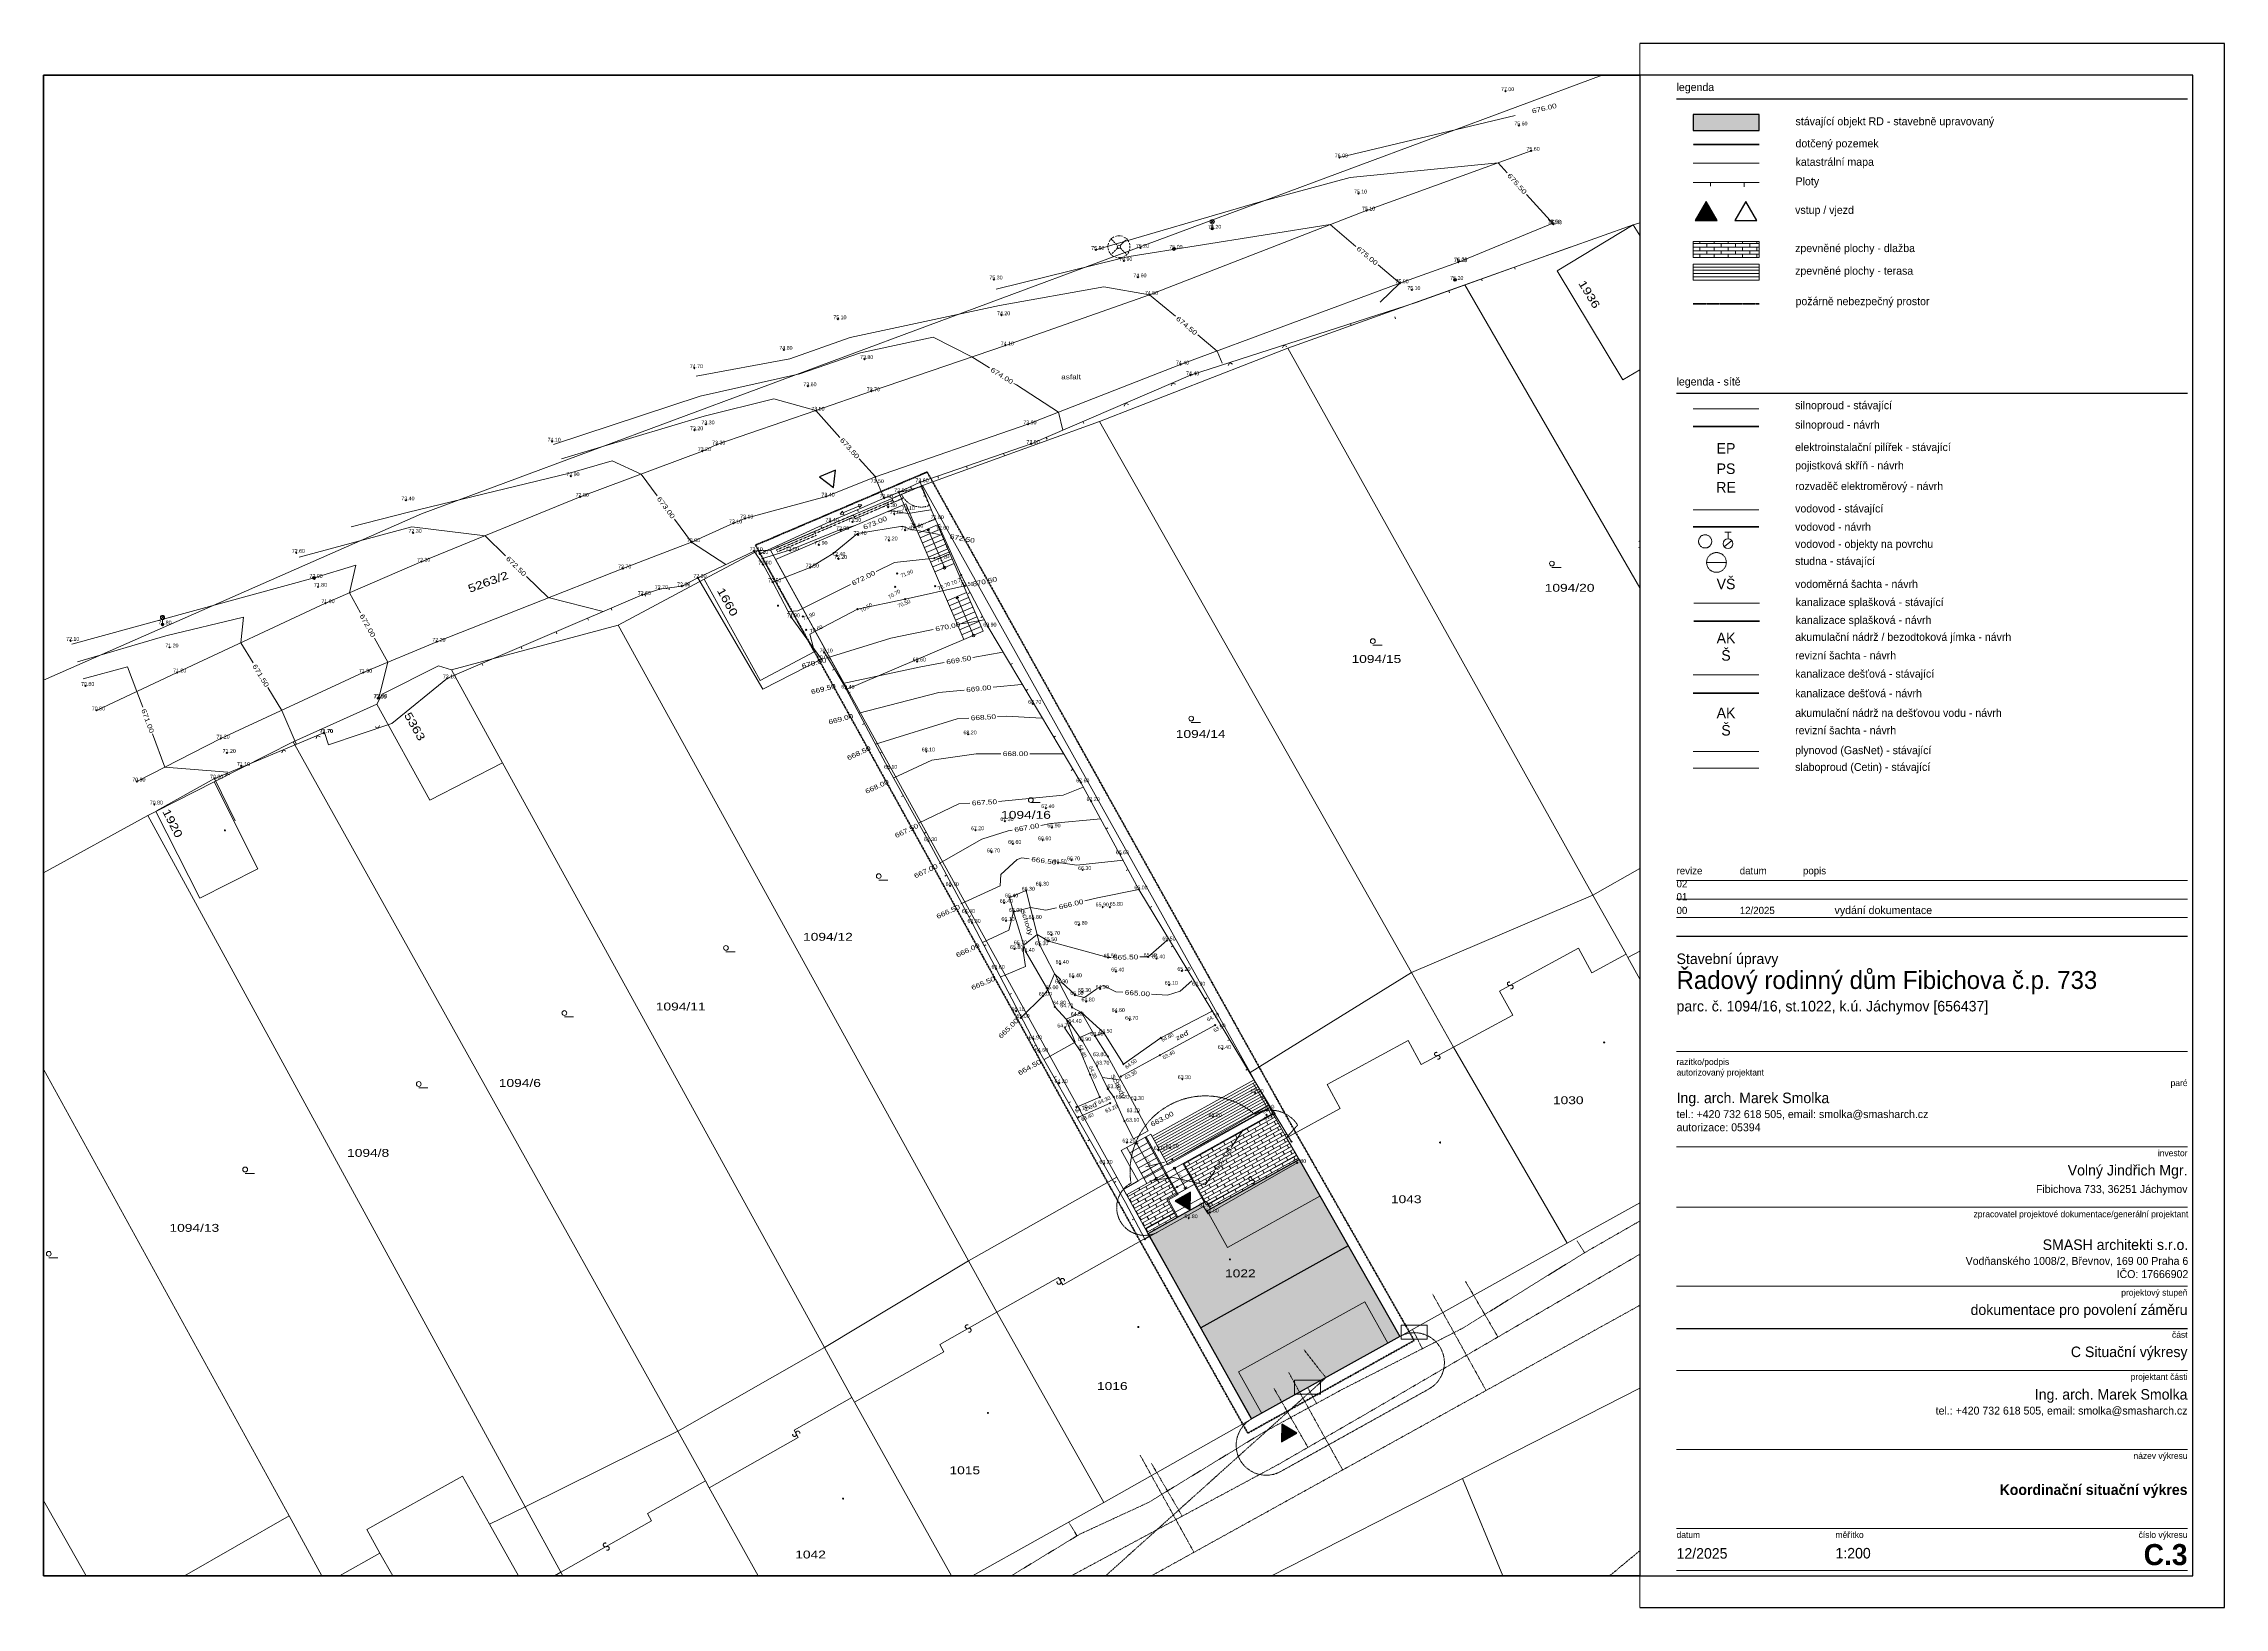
# Paper-space layout 'C.03' of a CAD drawing. Extents: x 6 to 420, y 0 to 297.
# The model-space entities are those that its viewports show. They can reach past a viewport. Long polylines and large blocks are cut down to what shows.
import ezdxf

# ---------------------------------------------------------------- set-up
doc = ezdxf.new("R2010")
doc.units = 0
doc.header["$MEASUREMENT"] = 0
for name, pattern in [('CIARKOVANA_22', [0.6, 0.3, -0.3]), ('CIARKOVANA_52', [1.05, 0.75, -0.3]), ('DASHED', [19.05, 12.7, -6.35]), ('DIVIDE', [1.25, 0.5, -0.25, 0, -0.25, 0, -0.25]), ('PHANTOM2', [31.75, 15.875, -3.175, 3.175, -3.175, 3.175, -3.175])]:
    doc.linetypes.add(name, pattern=pattern)
for name, color, linetype, lineweight, true_color in [('_ značky hranice', 1, 'DASHED', 35, 0xf60000), ('km_požárně nebezpečný prostor', 15, 'PHANTOM2', 35, 0x944c49), ('km_R_návrh_ zateplení', 11, 'Continuous', 30, 0xff6060), ('km_R_návrh_tlustá', 1, 'Continuous', 15, 0xf40100), ('Obrysy situace další', 1, 'DASHED', 9, 0xff1413), ('SM _ Bourání', 42, 'DASHED', 9, 0xd5a206), ('SM _ výrazná červená', 12, 'Continuous', 30, 0xda0c01), ('SM_sit srafa', 254, 'Continuous', 5, 0xffd5d5), ('sítě_CETIN_stávající_podzemní', 212, 'DASHED', 15, 0xd12dd7), ('sítě_ELE_návrh', 12, 'DASHED', 35, 0xc20000), ('sítě_ELE_stávající_NN_podzemní', 12, 'DASHED', 9, 0xc20000), ('sítě_KANALIZACE_dešťová_návrh', 96, 'DASHED', 35, 0x006b00), ('sítě_KANALIZACE_dešťová_stav', 96, 'DASHED', 9, 0x006b00), ('sítě_KANALIZACE_splašková_návrh', 34, 'DASHED', 35, 0xad5700), ('sítě_KANALIZACE_splašková_stav', 34, 'DASHED', 9, 0xad5700), ('sítě_PLYN_stávající', 40, 'DASHED', 15, 0xf9c61f), ('sítě_VODA_návrh', 161, 'DASHED', 35, 0x5c9aff), ('sítě_VODA_stávající', 161, 'DASHED', 15, 0x5c9aff), ('Z _ BODPOL', 251, 'Continuous', 9, 0x575757), ('Z _ KATASTR', 144, 'Continuous', 9, 0x006d91), ('Z _ mapa-KN', 142, 'Continuous', 15, 0x0088b5), ('Z _ STROM', 74, 'Continuous', 9, 0x58ae00), ('Z _ VRSTEV', 38, 'Continuous', 9, 0x512900)]:
    doc.layers.add(name, color=color, linetype=linetype, lineweight=lineweight, true_color=true_color)
for name, color, linetype, lineweight in [('km__02_tlustá', 7, 'Continuous', 9), ('km_kóty', 4, 'Continuous', 0), ('km_rozpiska', 7, 'Continuous', 0), ('pbs odstupy', 12, 'DIVIDE', 35), ('SM _ oplocení', 7, 'Continuous', 9), ('SM _ Popisy', 4, 'Continuous', 9), ('Z _ MERENI', 7, 'Continuous', 9), ('Z _ POPIS', 7, 'Continuous', 9)]:
    doc.layers.add(name, color=color, linetype=linetype, lineweight=lineweight)
doc.layers.add('km__netisk', color=251, linetype='Continuous', plot=False)
doc.layers.add('Z _ BOD__SLO', color=3, linetype='Continuous')
doc.layers.add('Z _ V__KA', color=8, linetype='Continuous', true_color=0x818181)
doc.styles.add('km_style', font='GOTHIC.TTF')
doc.styles.get("Standard").update_dxf_attribs({"font": 'txt', "width": 0.6})

# ---------------------------------------------------------------- blocks, each defined once
blk = doc.blocks.new('SVIET__NA_STOZIARI_04')
at = {"color": 0, "lineweight": 0, "flags": 128}
for points in [[(0.072, 0.402), (-0.072, 0.258)], [(-0.072, 0.402), (0.072, 0.258)], [(0, 0.225), (0, 0.06)]]:
    blk.add_lwpolyline(points, dxfattribs=at)
at = {"layer": 'Z _ POPIS', "color": 0, "lineweight": 0}
for centre, radius in [((0, 0.33), 0.1), ((0, 0), 0.06)]:
    blk.add_circle(centre, radius, dxfattribs=at)
blk = doc.blocks.new('PLOT_DREVENY_04')
at = {"layer": 'Z _ POPIS', "color": 0, "lineweight": 0}
blk.add_line((0, 0.1), (0, 0), dxfattribs=at)
blk = doc.blocks.new('PLOT_DROTENY_04')
at = {"color": 0, "lineweight": 0, "flags": 128}
blk.add_lwpolyline([(-0.105, 0.105), (0, 0), (0.105, 0.105)], dxfattribs=at)
blk = doc.blocks.new('STOZIAR_DREVENY_04')
at = {"layer": 'Z _ POPIS', "color": 0, "lineweight": 0}
blk.add_circle((0, 0), 0.07, dxfattribs=at)
blk = doc.blocks.new('STROM_LISTNATY_05')
at = {"color": 0, "linetype": 'CIARKOVANA_52', "lineweight": 0, "flags": 128}
for points in [[(-0.2475, -0.0825), (-0.258, -0.0405), (-0.2625, 0), (-0.258, 0.045), (-0.249, 0.0825)], [(-0.234, 0.117), (-0.2145, 0.1515), (-0.186, 0.186), (-0.153, 0.213), (-0.117, 0.234)], [(-0.1725, 0.1725), (-0.0345, 0.0345)], [(-0.0825, 0.2475), (-0.0435, 0.258), (0, 0.2625), (0.039, 0.2595), (0.0825, 0.249)], [(0.0345, 0.0345), (0.1725, 0.1725)], [(0.1155, 0.2295), (0.1485, 0.213), (0.1845, 0.186), (0.21, 0.156), (0.234, 0.117)], [(0.2475, 0.0825), (0.2565, 0.0435), (0.2625, 0), (0.2565, -0.0435), (0.2475, -0.0825)], [(-0.1185, -0.2325), (-0.156, -0.2115), (-0.1845, -0.186), (-0.213, -0.153), (-0.2355, -0.1155)], [(-0.036, -0.0345), (-0.1725, -0.1725)], [(0.0825, -0.2475), (0.042, -0.258), (0, -0.2625), (-0.042, -0.258), (-0.0825, -0.2475)], [(0.0345, -0.0345), (0.1725, -0.1725)], [(0.234, -0.117), (0.21, -0.156), (0.1875, -0.1845), (0.1545, -0.2115), (0.117, -0.234)]]:
    blk.add_lwpolyline(points, dxfattribs=at)
at = {"layer": 'Z _ STROM', "color": 0, "lineweight": 0}
blk.add_circle((0, 0), 0.04, dxfattribs=at)
blk = doc.blocks.new('STOZIAR_DREVENY_01')
at = {"layer": 'Z _ MERENI', "color": 0, "lineweight": 0}
blk.add_circle((0, 0), 0.07, dxfattribs=at)
blk = doc.blocks.new('bod_000')
at = {"layer": 'Z _ BODPOL', "color": 0, "lineweight": 0}
for p, q in [((-0.03, -0.03), (0.03, 0.03)), ((-0.03, 0.03), (0.03, -0.03))]:
    blk.add_line(p, q, dxfattribs=at)
blk.add_point((0, 0), dxfattribs=at)
at = {"layer": 'Z _ BOD__SLO', "linetype": 'ByBlock', "width": 0.868}
for tag in ['txtCB', 'CB']:
    blk.add_attdef(tag, (0, 0), '', height=0.165, dxfattribs=at)
at = {"layer": 'Z _ V__KA', "linetype": 'ByBlock', "width": 0.868}
for tag in ['VYS', 'txtVYS']:
    blk.add_attdef(tag, (0, 0), '', height=0.18, dxfattribs=at)
blk = doc.blocks.new('vstup')
at = {"lineweight": 30}
blk.add_lwpolyline([(0, 0), (-0.416, -0.72), (0.416, -0.72)], close=True, dxfattribs=at)
blk = doc.blocks.new('hlavní vstup')
h = blk.add_hatch(color=256)
h.dxf.hatch_style = 1
h.paths.add_polyline_path([(0, 0), (-0.416, -0.72), (0.416, -0.72)])
at = {"lineweight": 30}
blk.add_lwpolyline([(0, 0), (-0.416, -0.72), (0.416, -0.72)], close=True, dxfattribs=at)
blk = doc.blocks.new('projektant')
at = {"layer": 'km_rozpiska', "ltscale": 0.5, "width": 10000, "rotation": 0, "style": 'km_style'}
for s, insert, char_height, attachment_point in [('Ing. arch. Marek Smolka\\P\\H0.75x;tel.: +420 732 618 505, email: smolka@smasharch.cz', (0, -611), 200, 6), ('projektant části', (0, -60), 120, 3)]:
    blk.add_mtext(s, dxfattribs=dict(at, insert=insert, char_height=char_height, attachment_point=attachment_point))
blk = doc.blocks.new('datum')
at = {"layer": 'km_rozpiska', "ltscale": 0.5, "rotation": 0, "style": 'km_style'}
for s, insert, char_height, width, attachment_point in [('datum', (0, -60), 120, 8910, 1), ('12/2025', (0, -476), 200, 2272.24, 4)]:
    blk.add_mtext(s, dxfattribs=dict(at, insert=insert, char_height=char_height, width=width, attachment_point=attachment_point))
blk = doc.blocks.new('část')
at = {"layer": 'km_rozpiska', "ltscale": 0.5, "rotation": 0, "style": 'km_style'}
for s, insert, char_height, width, attachment_point in [('C Situační výkresy', (0, -476), 200, 10000, 6), ('část', (0, -60), 120, 8910, 3)]:
    blk.add_mtext(s, dxfattribs=dict(at, insert=insert, char_height=char_height, width=width, attachment_point=attachment_point))
blk = doc.blocks.new('investor')
at = {"layer": 'km_rozpiska', "ltscale": 0.5, "rotation": 0, "style": 'km_style'}
for s, insert, char_height, width, attachment_point in [('\\fCentury Gothic|b0|i0|c238;Volný Jindřich Mgr.', (0, -476), 200, 10000, 6), ('investor', (0, -60), 120, 8910, 3), ('\\fCentury Gothic|b0|i0|c238;Fibichova 733, 36251 Jáchymov', (0, -826), 150, 10000, 6)]:
    blk.add_mtext(s, dxfattribs=dict(at, insert=insert, char_height=char_height, width=width, attachment_point=attachment_point))
blk = doc.blocks.new('projektový stupeň')
at = {"layer": 'km_rozpiska', "ltscale": 0.5, "rotation": 0, "style": 'km_style'}
for s, insert, char_height, width, attachment_point in [(' dokumentace pro povolení záměru', (0, -476), 200, 10000, 6), ('projektový stupeň', (0, -60), 120, 8910, 3)]:
    blk.add_mtext(s, dxfattribs=dict(at, insert=insert, char_height=char_height, width=width, attachment_point=attachment_point))
blk = doc.blocks.new('razítko a podpis')
at = {"layer": 'km_rozpiska', "ltscale": 0.5, "style": 'km_style'}
for s, insert, char_height, width, attachment_point, rotation in [('\\fCentury Gothic|b0|i0;razítko/podpis\\Pautorizovaný projektant', (0, -2741), 180, 13365, 1, 0), ('\\fCentury Gothic|b0|i0|c238;Ing. arch. Marek Smolka\\H0.75x;\\Ptel.: +420 732 618 505, email: smolka@smasharch.cz\\Pautorizace: 05394', (0, -4260), 300, 15000, 4, 360)]:
    blk.add_mtext(s, dxfattribs=dict(at, insert=insert, char_height=char_height, width=width, attachment_point=attachment_point, rotation=rotation))
blk = doc.blocks.new('hlavní projektant')
at = {"layer": 'km_rozpiska', "ltscale": 0.5, "width": 10000, "rotation": 0, "style": 'km_style'}
for s, insert, char_height, attachment_point in [('zpracovatel projektové dokumentace/generální projektant', (15, -70), 120, 3), ('SMASH architekti s.r.o.\\H0.75x;\\P\\H1x;Vodňanského 1008/2, Břevnov, 169 00 Praha 6\\H1x;\\P\\H1x;IČO: 17666902', (15, -979), 200, 6)]:
    blk.add_mtext(s, dxfattribs=dict(at, insert=insert, char_height=char_height, attachment_point=attachment_point))
blk = doc.blocks.new('název')
at = {"layer": 'km_rozpiska', "ltscale": 0.5, "insert": (0, 146), "char_height": 250, "width": 5000, "attachment_point": 1, "rotation": 0, "style": 'km_style'}
blk.add_mtext('{\\H0.4x;Stavební úpravy}\\P{\\H0.68x;Řadový rodinný dům Fibichova č.p. 733} \\P\\H0.4x;parc. č. 1094/16, st.1022, k.ú. Jáchymov [656437]', dxfattribs=at)
blk = doc.blocks.new('vo_soupe')
at = {"ltscale": 0.1}
blk.add_circle((0, 0), 0.5, dxfattribs=at)
blk = doc.blocks.new('po_hydpo')
at = {"linetype": 'Continuous'}
for p, q in [((-0.56, -0.5), (0.56, 0.5)), ((-0.5, 1.76), (0.5, 1.76)), ((0, 0.75), (0, 1.76))]:
    blk.add_line(p, q, dxfattribs=at)
blk.add_circle((0, 0), 0.75, dxfattribs=at)
blk = doc.blocks.new('vo_studn')
at = {"ltscale": 0.1}
blk.add_line((-0.75, 0), (0.75, 0), dxfattribs=at)
blk.add_circle((0, 0), 0.75, dxfattribs=at)
blk = doc.blocks.new('Dům')
blk.add_lwpolyline([(0, 0), (-80.5, 0), (-80.5, 100.8), (-48.99, 100.8), (-48.99, 96.6), (-0.89, 96.6)], close=True)
at = {"lineweight": 9}
for points in [[(-48.99, 96.6), (-50.85, 96.6), (-50.85, 76.75), (-0.72, 76.75)], [(-75, 0), (-75, 22.53), (-6.5, 22.53), (-6.5, 0)]]:
    blk.add_lwpolyline(points, dxfattribs=at)
blk.add_lwpolyline([(-0.46, 49.6), (-80.5, 49.6)])
blk = doc.blocks.new('terasa')
at = {"layer": 'SM_sit srafa'}
h = blk.add_hatch(dxfattribs=at)
h.set_pattern_fill('ANSI31', color=256, angle=134.32811, style=0)
h.set_pattern_definition([(179.328106871, (1226240.11767, 449607.80005), (-0.001465809819, -0.124991405311), [])])
h.paths.add_polyline_path([(1.277, 2.705), (1.261, 1.045), (6.805, 0.991), (6.816, 2.606)])
h = blk.add_hatch(dxfattribs=at)
h.set_pattern_fill('BRICK_STRBOND', color=256, scale=0.08, angle=359.32811, style=0)
h.set_pattern_definition([(359.328106871, (1226233.62071, 449608.2877), (0.001876236568, 0.159988998798), []), (89.32810687, (1226233.6207, 449608.2877), (-0.31810176103, 0.16374147193), [0.16, -0.16])])
h.paths.add_polyline_path([(-1.146, 0.768), (-1.175, -1.332), (0.402, -1.347), (0.412, -0.367), (0.947, -0.372), (0.958, 0.748)])
h = blk.add_hatch(dxfattribs=at)
h.set_pattern_fill('BRICK_STRBOND', color=256, scale=0.08, angle=359.32811, style=0)
h.set_pattern_definition([(359.328106871, (1226240.11767, 449607.80005), (0.001876236568, 0.159988998798), []), (89.32810687, (1226240.11767, 449607.80005), (-0.31810176103, 0.16374147193), [0.16, -0.16])])
h.paths.add_polyline_path([(1.958, 0.738), (1.937, -1.362), (1.992, -1.362), (1.988, -1.782), (6.796, -1.829), (6.795, 0.691)])
at = {"layer": 'km_R_návrh_ zateplení', "lineweight": 9, "ltscale": 0.8}
for points in [[(0.401, 2.638), (0.477, 2.712), (0.551, 2.637)], [(1.523, -0.303), (1.447, -0.377), (1.373, -0.301)]]:
    blk.add_lwpolyline(points, close=True, dxfattribs=at)
for points in [[(0.452, -1.347), (0.461, -0.418), (0.996, -0.426), (1.027, 2.707)], [(0.477, 2.712), (0.458, 0.753)], [(1.447, -0.377), (1.458, 0.743)], [(1.887, -1.361), (1.908, 0.739)]]:
    blk.add_lwpolyline(points, dxfattribs=at)
for points in [[(0.508, 0.752, 1), (0.408, 0.753, 1)], [(1.408, 0.743, 1), (1.508, 0.743, 1)]]:
    blk.add_lwpolyline(points, format="xyb", close=True, dxfattribs=at)
at = {"layer": 'km_R_návrh_tlustá'}
for points in [[(-1.146, 0.768), (-0.042, 0.757), (-0.023, 2.717)], [(-1.142, 1.068), (-0.339, 1.06), (-0.323, 2.72)], [(-0.323, 2.72), (1.277, 2.705)], [(0.958, 0.748), (0.977, 2.708)], [(6.805, 0.991), (1.261, 1.045), (1.277, 2.705)], [(-0.031, 1.877), (0.969, 1.868)], [(-0.029, 2.157), (0.971, 2.148)], [(-0.026, 2.437), (0.974, 2.428)], [(-0.039, 1.037), (0.96, 1.028)], [(-0.037, 1.317), (0.963, 1.308)], [(-0.034, 1.597), (0.966, 1.588)], [(-0.042, 0.757), (0.958, 0.748)], [(6.797, -1.989), (6.792, -0.624), (6.802, 0.691), (0.958, 0.748)], [(0.402, -1.347), (0.412, -0.367), (1.947, -0.382), (1.937, -1.362)]]:
    blk.add_lwpolyline(points, dxfattribs=at)
at = {"layer": 'km_R_návrh_tlustá', "color": 6, "true_color": 0xf500f5}
blk.add_lwpolyline([(6.7, 0.745), (6.7, 2.369)], dxfattribs=at)
at = {"layer": 'km_R_návrh_tlustá'}
for points in [[(0.952, 0.188), (1.952, 0.178), (1.95, -0.102), (0.95, -0.092)], [(0.955, 0.468), (1.955, 0.458), (1.952, 0.178), (0.952, 0.188)], [(0.958, 0.748), (1.958, 0.738), (1.955, 0.458), (0.955, 0.468)], [(0.95, -0.092), (1.95, -0.102), (1.947, -0.382), (0.947, -0.372)]]:
    blk.add_lwpolyline(points, close=True, dxfattribs=at)
at = {"layer": 'km_R_návrh_ zateplení', "lineweight": 9, "ltscale": 0.8, "char_height": 0.075, "width": 0.63779, "attachment_point": 5, "style": 'km_style'}
for s, insert, rotation in [('\\pxql;\\fCentury Gothic|b0|i0;8x175x280', (0.537, 1.597), 269.44504), ('\\pxql;\\fCentury Gothic|b0|i0;5x176x280', (1.536, 0.093), 270)]:
    blk.add_mtext(s, dxfattribs=dict(at, insert=insert, rotation=rotation))
blk = doc.blocks.new('zahrada katastr')
at = {"layer": 'km_R_návrh_tlustá'}
for points in [[(6.942, 3.867), (2.099, 1.169), (1.291, 2.619)], [(8.411, 1.273), (7.731, 2.457), (7.089, 3.605), (1.983, 0.761)], [(6.942, 3.867), (7.088, 3.605)], [(-0.107, 1.841), (1.291, 2.619)], [(0, 0), (0.701, 0.39), (-0.107, 1.841)], [(0.145, -0.263), (1.109, 0.274), (0.155, 1.987)], [(0.292, 1.742), (1.165, 2.229)], [(0.428, 1.497), (1.301, 1.984)], [(0.564, 1.253), (1.438, 1.739)], [(1.983, 0.761), (1.029, 2.473)], [(0.7, 1.008), (1.574, 1.495)], [(0.837, 0.764), (1.71, 1.25)], [(0.973, 0.519), (1.846, 1.006)], [(0, 0), (0.146, -0.262)], [(1.109, 0.274), (1.983, 0.761)], [(2.537, -1.334), (2.06, -0.478), (3.401, 0.269), (3.878, -0.587)]]:
    blk.add_lwpolyline(points, dxfattribs=at)
for points in [[(1.983, 0.761), (2.856, 1.247), (2.992, 1.003), (2.119, 0.516)], [(2.119, 0.516), (2.992, 1.003), (3.129, 0.758), (2.255, 0.272)], [(2.255, 0.272), (3.129, 0.758), (3.265, 0.514), (2.391, 0.027)], [(2.391, 0.027), (3.265, 0.514), (3.401, 0.269), (2.528, -0.218)]]:
    blk.add_lwpolyline(points, close=True, dxfattribs=at)

msp = doc.modelspace()

# ---------------------------------------------------------------- hatches: boundary and pattern name
at = {"layer": 'SM_sit srafa', "ltscale": 100, "true_color": 0xfd8882}
for points in [[(-842875.844, -997681.637), (-842878.612, -997683.179), (-842873.693, -997691.977), (-842866.66, -997688.06), (-842871.44, -997679.665), (-842875.64, -997682.004)], [(-842782.187, -997761.57), (-842784.696, -997761.57), (-842784.696, -997762.172), (-842782.187, -997762.172)]]:
    msp.add_hatch(color=11, dxfattribs=at).paths.add_polyline_path(points)
at = {"layer": 'SM_sit srafa', "ltscale": 100}
h = msp.add_hatch(dxfattribs=at)
h.set_pattern_fill('BRICK_STRBOND', color=256, scale=0.002667, style=0)
h.set_pattern_definition([(0, (186190.28315, 404063.59166), (0, 0.135466666667), []), (90, (186190.28315, 404063.59166), (-0.270933333333, 0.135466666667), [0.135466666667, -0.135466666667])])
h.paths.add_polyline_path([(-842782.187, -997766.396), (-842784.696, -997766.396), (-842784.696, -997766.998), (-842782.187, -997766.998)])
at = {"layer": 'SM_sit srafa'}
h = msp.add_hatch(dxfattribs=at)
h.set_pattern_fill('ANSI31', color=256, angle=135, style=0)
h.set_pattern_definition([(180, (0, 0.63827), (0, -0.125), [])])
h.paths.add_polyline_path([(-842782.187, -997767.254), (-842784.696, -997767.254), (-842784.696, -997767.857), (-842782.187, -997767.857)])

# ---------------------------------------------------------------- linework, layer by layer
at = {"layer": '_ značky hranice', "color": 194, "ltscale": 0.035, "true_color": 0x4902a4}
msp.add_lwpolyline([(-842873.872, -997692.649), (-842865.976, -997688.251), (-842871.116, -997679.221), (-842871.605, -997678.373), (-842872.453, -997676.857), (-842873.323, -997675.287), (-842889.092, -997647.014), (-842897.235, -997650.487), (-842880.528, -997680.742), (-842880.218, -997681.302), (-842879.185, -997683.172)], close=True, dxfattribs=at)
msp.add_lwpolyline([(-842782.187, -997762.712), (-842784.696, -997762.712)], dxfattribs=at)
at = {"layer": 'km__02_tlustá', "linetype": 'Continuous', "ltscale": 0.01}
msp.add_lwpolyline([(-842896.287, -997651.17), (-842890.103, -997648.532), (-842889.515, -997649.912), (-842888.595, -997649.519), (-842886.437, -997654.578), (-842887.357, -997654.971), (-842892.886, -997657.329)], close=True, dxfattribs=at)
for points in [[(-842888.595, -997649.519), (-842889.515, -997649.912)], [(-842887.357, -997654.971), (-842886.437, -997654.578), (-842888.595, -997649.519), (-842889.515, -997649.912)], [(-842887.357, -997654.971), (-842889.515, -997649.912)], [(-842889.417, -997650.142), (-842888.497, -997649.749)], [(-842889.319, -997650.372), (-842888.399, -997649.979)], [(-842889.221, -997650.602), (-842888.301, -997650.209)], [(-842889.122, -997650.832), (-842888.203, -997650.439)], [(-842889.024, -997651.062), (-842888.105, -997650.669)], [(-842888.926, -997651.291), (-842888.007, -997650.899)], [(-842888.828, -997651.521), (-842887.908, -997651.129)], [(-842888.73, -997651.751), (-842887.81, -997651.359)], [(-842888.142, -997653.131), (-842887.222, -997652.739)], [(-842888.043, -997653.361), (-842887.124, -997652.969)], [(-842887.945, -997653.591), (-842887.026, -997653.199)], [(-842887.847, -997653.821), (-842886.927, -997653.429)], [(-842887.749, -997654.051), (-842886.829, -997653.659)], [(-842887.651, -997654.281), (-842886.731, -997653.888)], [(-842887.553, -997654.511), (-842886.633, -997654.118)], [(-842887.455, -997654.741), (-842886.535, -997654.348)], [(-842887.357, -997654.971), (-842886.437, -997654.578)]]:
    msp.add_lwpolyline(points, dxfattribs=at)
at = {"layer": 'km__netisk'}
for points in [[(-842931.024, -997699.423), (-842829.024, -997699.423), (-842829.024, -997628.173), (-842931.024, -997628.173)], [(-842931.024, -997699.423), (-842829.024, -997699.423), (-842829.024, -997628.173), (-842931.024, -997628.173)], [(-842931.024, -997628.173), (-842855.274, -997628.173), (-842855.274, -997699.423), (-842931.024, -997699.423)], [(-842848.524, -997818.275), (-842764.524, -997818.275), (-842764.524, -997758.875), (-842848.524, -997758.875)], [(-842848.524, -997818.275), (-842764.524, -997818.275), (-842764.524, -997758.875), (-842848.524, -997758.875)], [(-842847.324, -997817.075), (-842765.724, -997817.075), (-842765.724, -997760.075), (-842847.324, -997760.075)]]:
    msp.add_lwpolyline(points, close=True, dxfattribs=at)
at = {"layer": 'km_požárně nebezpečný prostor', "lineweight": 9, "ltscale": 0.03}
for p, q in [((-842872.04, -997678.62), (-842871.507, -997678.019)), ((-842872.306, -997694.467), (-842865.273, -997690.55))]:
    msp.add_line(p, q, dxfattribs=at)
msp.add_lwpolyline([(-842879.416, -997680.776, -0.699405), (-842873.545, -997677.507)], format="xyb", dxfattribs=at)
at = {"layer": 'km_požárně nebezpečný prostor', "ltscale": 0.03}
msp.add_lwpolyline([(-842782.193, -997768.765), (-842784.696, -997768.765)], dxfattribs=at)
at = {"layer": 'km_požárně nebezpečný prostor', "lineweight": 9, "ltscale": 0.03}
for centre, radius, start, end in [((-842872.798, -997678.848), 1.535, 32.69595, 119.11693), ((-842878.771, -997681.934), 1.325, 119.11693, 299.11693), ((-842865.967, -997689.305), 1.425, 299.11693, 119.11693), ((-842872.999, -997693.222), 1.425, 119.11693, 299.11693)]:
    msp.add_arc(centre, radius, start, end, dxfattribs=at)
at = {"layer": 'km_rozpiska', "lineweight": 30}
for points in [[(-842785.324, -997760.967), (-842765.924, -997760.967)], [(-842785.324, -997772.152), (-842765.924, -997772.152)], [(-842785.324, -997792.777), (-842765.924, -997792.777)], [(-842785.324, -997807.675), (-842765.924, -997807.675)]]:
    msp.add_lwpolyline(points, dxfattribs=at)
at = {"layer": 'km_rozpiska'}
for points in [[(-842785.324, -997790.665), (-842765.924, -997790.665)], [(-842785.324, -997791.369), (-842765.924, -997791.369)], [(-842785.324, -997792.073), (-842765.924, -997792.073)], [(-842785.324, -997797.16), (-842765.924, -997797.16)], [(-842785.324, -997800.777), (-842765.924, -997800.777)], [(-842785.324, -997803.075), (-842765.924, -997803.075)], [(-842785.324, -997806.075), (-842765.924, -997806.075)], [(-842785.324, -997809.275), (-842765.924, -997809.275)], [(-842785.324, -997812.275), (-842765.924, -997812.275)], [(-842785.324, -997815.275), (-842765.924, -997815.275)], [(-842785.324, -997816.875), (-842765.924, -997816.875)]]:
    msp.add_lwpolyline(points, dxfattribs=at)
at = {"layer": 'Obrysy situace další', "linetype": 'Continuous', "lineweight": 9, "ltscale": 100}
for points in [[(-842784.696, -997766.396), (-842784.696, -997766.998), (-842782.187, -997766.998), (-842782.187, -997766.396)], [(-842784.696, -997767.254), (-842784.696, -997767.857), (-842782.187, -997767.857), (-842782.187, -997767.254)]]:
    msp.add_lwpolyline(points, close=True, dxfattribs=at)
at = {"layer": 'SM _ Bourání', "ltscale": 0.01}
for p, q in [((-842890.44, -997647.97), (-842890.08, -997648.82)), ((-842890.08, -997648.82), (-842889.68, -997649.65)), ((-842889.68, -997649.65), (-842888.71, -997649.25))]:
    msp.add_line(p, q, dxfattribs=at)
at = {"layer": 'SM _ oplocení', "linetype": 'CIARKOVANA_22', "ltscale": 0.2}
msp.add_lwpolyline([(-842890.76, -997648.268), (-842890.681, -997648.452), (-842890.221, -997648.256), (-842890.3, -997648.072)], close=True, dxfattribs=at)
at = {"layer": 'SM _ oplocení', "linetype": 'CIARKOVANA_22', "ltscale": 0.5}
msp.add_lwpolyline([(-842889.38, -997647.68), (-842888.987, -997648.6, -0.414214), (-842890.3, -997648.072)], format="xyb", dxfattribs=at)
msp.add_lwpolyline([(-842889.38, -997647.68), (-842890.3, -997648.072)], dxfattribs=at)
at = {"layer": 'SM _ oplocení', "lineweight": 9, "ltscale": 0.5}
for points in [[(-842893.212, -997649.008), (-842893.116, -997648.88), (-842893.053, -997649.027)], [(-842892.198, -997648.575), (-842892.357, -997648.556), (-842892.295, -997648.703)]]:
    msp.add_lwpolyline(points, close=True, dxfattribs=at)
msp.add_lwpolyline([(-842893.085, -997648.953), (-842892.326, -997648.629)], dxfattribs=at)
at = {"layer": 'SM _ oplocení', "linetype": 'CIARKOVANA_22', "ltscale": 0.5}
for points in [[(-842892.56, -997649.145), (-842892.521, -997649.237), (-842890.681, -997648.452), (-842890.72, -997648.36)], [(-842894.439, -997649.838), (-842894.4, -997649.93), (-842892.56, -997649.145), (-842892.599, -997649.053)]]:
    msp.add_lwpolyline(points, close=True, dxfattribs=at)
at = {"layer": 'SM _ oplocení', "linetype": 'CIARKOVANA_22', "ltscale": 0.2}
msp.add_lwpolyline([(-842894.439, -997649.838), (-842896.53, -997650.73)], dxfattribs=at)
at = {"layer": 'SM _ oplocení', "linetype": 'CIARKOVANA_22', "lineweight": 9, "ltscale": 0.5}
msp.add_lwpolyline([(-842896.239, -997650.715), (-842896.2, -997650.807), (-842894.36, -997650.022), (-842894.4, -997649.93)], close=True, dxfattribs=at)
at = {"layer": 'SM _ Popisy'}
for points in [[(-842889.055, -997649.716), (-842888.957, -997649.755), (-842889.095, -997649.814)], [(-842887.682, -997652.935), (-842887.583, -997652.974), (-842887.721, -997653.033)]]:
    msp.add_lwpolyline(points, close=True, dxfattribs=at)
for points in [[(-842888.27, -997651.555), (-842889.055, -997649.716)], [(-842886.897, -997654.775), (-842887.682, -997652.935)]]:
    msp.add_lwpolyline(points, dxfattribs=at)
for centre in [(-842888.27, -997651.555), (-842886.897, -997654.775)]:
    msp.add_circle(centre, 0.065, dxfattribs=at)
at = {"layer": 'SM _ výrazná červená', "linetype": 'Continuous', "ltscale": 0.01}
msp.add_lwpolyline([(-842784.696, -997761.57), (-842784.696, -997762.172), (-842782.187, -997762.172), (-842782.187, -997761.57)], close=True, dxfattribs=at)
at = {"layer": 'sítě_CETIN_stávající_podzemní', "ltscale": 0.05, "flags": 128}
for points in [[(-842871.2, -997688.7), (-842870.17, -997690.015), (-842880.618, -997699.423)], [(-842782.196, -997786.397), (-842784.696, -997786.397)]]:
    msp.add_lwpolyline(points, dxfattribs=at)
at = {"layer": 'sítě_ELE_návrh', "ltscale": 0.05}
msp.add_lwpolyline([(-842782.196, -997773.424), (-842784.696, -997773.424)], dxfattribs=at)
at = {"layer": 'sítě_ELE_stávající_NN_podzemní', "ltscale": 0.05}
for points in [[(-842885.1, -997699.423), (-842881.853, -997697.45), (-842878.584, -997695.94), (-842873.194, -997692.649), (-842869.403, -997690.578), (-842865.588, -997688.639), (-842863.671, -997687.665), (-842857.891, -997684.083), (-842846.047, -997677.283), (-842833.877, -997670.777), (-842829.024, -997668.182)], [(-842856.7, -997699.423), (-842819.488, -997668.474)], [(-842857.891, -997684.083), (-842858.239, -997683.522)], [(-842865.588, -997688.639), (-842866.054, -997687.722)], [(-842871.027, -997690.493), (-842870.612, -997691.238)], [(-842881.977, -997697.525), (-842882.374, -997696.871)], [(-842782.196, -997772.754), (-842784.696, -997772.754)]]:
    msp.add_lwpolyline(points, dxfattribs=at)
at = {"layer": 'sítě_ELE_stávající_NN_podzemní', "linetype": 'Continuous', "ltscale": 0.05}
for points in [[(-842866.6, -997687.52), (-842866.6, -997688.18), (-842865.36, -997688.18), (-842865.36, -997687.52)], [(-842871.662, -997690.137), (-842871.662, -997690.796), (-842870.422, -997690.796), (-842870.422, -997690.137)]]:
    msp.add_lwpolyline(points, close=True, dxfattribs=at)
at = {"layer": 'sítě_KANALIZACE_dešťová_návrh', "ltscale": 0.05}
msp.add_lwpolyline([(-842782.196, -997783.554), (-842784.696, -997783.554)], dxfattribs=at)
at = {"layer": 'sítě_KANALIZACE_dešťová_stav', "ltscale": 0.05}
msp.add_lwpolyline([(-842782.196, -997782.854), (-842784.696, -997782.854)], dxfattribs=at)
at = {"layer": 'sítě_KANALIZACE_splašková_návrh', "ltscale": 0.05}
msp.add_lwpolyline([(-842782.174, -997780.814), (-842784.674, -997780.814)], dxfattribs=at)
at = {"layer": 'sítě_KANALIZACE_splašková_stav', "ltscale": 0.05}
msp.add_lwpolyline([(-842782.174, -997780.136), (-842784.674, -997780.136)], dxfattribs=at)
at = {"layer": 'sítě_PLYN_stávající', "ltscale": 0.05}
for points in [[(-842862.565, -997690.624), (-842865.109, -997686.032)], [(-842879.52, -997700.02), (-842869.286, -997694.349), (-842855.274, -997686.583)], [(-842869.369, -997694.394), (-842871.928, -997689.776)], [(-842878.98, -997693.7), (-842876.427, -997698.306)], [(-842782.196, -997785.76), (-842784.696, -997785.76)]]:
    msp.add_lwpolyline(points, dxfattribs=at)
at = {"layer": 'sítě_VODA_návrh', "ltscale": 0.05}
msp.add_lwpolyline([(-842782.196, -997777.232), (-842784.696, -997777.232)], dxfattribs=at)
at = {"layer": 'sítě_VODA_stávající', "ltscale": 0.05}
for points in [[(-842882.25, -997699.423), (-842872.446, -997694.148), (-842868.362, -997691.792), (-842855.274, -997684.161)], [(-842862.001, -997688.084), (-842863.537, -997685.449)], [(-842871.018, -997693.324), (-842872.626, -997690.534)], [(-842876.985, -997696.59), (-842878.457, -997694.068)], [(-842782.196, -997776.58), (-842784.696, -997776.58)]]:
    msp.add_lwpolyline(points, dxfattribs=at)
at = {"layer": 'Z _ KATASTR'}
for p, q in [((-842913.09, -997649), (-842842.04, -997622.59)), ((-842855.58, -997635.28), (-842845.98, -997632.14)), ((-842863.58, -997638.12), (-842855.58, -997635.28)), ((-842859.19, -997637.46), (-842855.58, -997635.28)), ((-842855.58, -997635.28), (-842852.46, -997640.46)), ((-842871.97, -997641.13), (-842863.58, -997638.12)), ((-842849.48, -997662.56), (-842863.58, -997638.12)), ((-842859.19, -997637.46), (-842856.07, -997642.64)), ((-842856.07, -997642.64), (-842852.46, -997640.46)), ((-842880.91, -997644.61), (-842871.97, -997641.13)), ((-842871.97, -997641.13), (-842857.49, -997667.1)), ((-842880.91, -997644.61), (-842889.31, -997647.65)), ((-842866.11, -997670.78), (-842880.91, -997644.61)), ((-842889.31, -997647.65), (-842896.53, -997650.73)), ((-842889.31, -997647.65), (-842873.76, -997675.53)), ((-842936.17, -997659.16), (-842913.09, -997649)), ((-842897.11, -997650.74), (-842899.67, -997652.1)), ((-842896.53, -997650.73), (-842897.11, -997650.74)), ((-842897.11, -997650.74), (-842894.45, -997655.55)), ((-842896.53, -997650.73), (-842880.09, -997680.5)), ((-842899.67, -997652.1), (-842903.75, -997654.28)), ((-842899.67, -997652.1), (-842897.01, -997656.92)), ((-842859.44, -997651.55), (-842859.002, -997651.55)), ((-842903.75, -997654.28), (-842911.67, -997656.4)), ((-842903.75, -997654.28), (-842887.13, -997684.46)), ((-842867.94, -997655.23), (-842867.502, -997655.23)), ((-842912.29, -997656.21), (-842914.95, -997657.57)), ((-842911.67, -997656.4), (-842912.29, -997656.21)), ((-842894.45, -997655.55), (-842897.01, -997656.92)), ((-842911.67, -997656.4), (-842909.24, -997660.83)), ((-842914.95, -997657.57), (-842915.21, -997658.03)), ((-842915.21, -997658.03), (-842919.18, -997659.83)), ((-842915.21, -997658.03), (-842912.7, -997662.6)), ((-842876.56, -997658.91), (-842876.122, -997658.91)), ((-842919.18, -997659.83), (-842922.93, -997661.73)), ((-842919.18, -997659.83), (-842900.93, -997692.55)), ((-842909.24, -997660.83), (-842912.7, -997662.6)), ((-842909.24, -997660.83), (-842893.96, -997688.59)), ((-842922.93, -997661.73), (-842925.7, -997663.13)), ((-842922.93, -997661.73), (-842920.85, -997665.85)), ((-842884.16, -997662.71), (-842883.722, -997662.71)), ((-842849.48, -997662.56), (-842857.49, -997667.1)), ((-842926.08, -997663.32), (-842934.96, -997668.21)), ((-842925.7, -997663.13), (-842926.08, -997663.32)), ((-842926.08, -997663.32), (-842908.17, -997696.14)), ((-842925.7, -997663.13), (-842923.61, -997667.25)), ((-842920.85, -997665.85), (-842923.61, -997667.25)), ((-842891.39, -997666.39), (-842890.952, -997666.39)), ((-842857.49, -997667.1), (-842866.11, -997670.78)), ((-842857.49, -997667.1), (-842855.92, -997669.91)), ((-842934.96, -997668.21), (-842919.37, -997696.58)), ((-842855.84, -997670.07), (-842852.93, -997668.49)), ((-842898.64, -997669.8), (-842898.202, -997669.8)), ((-842860.91, -997671.11), (-842858.18, -997669.63)), ((-842858.18, -997669.63), (-842857.55, -997670.79)), ((-842855.92, -997669.91), (-842857.55, -997670.79)), ((-842855.92, -997669.91), (-842855.84, -997670.07)), ((-842855.84, -997670.07), (-842850.81, -997679.22)), ((-842866.11, -997670.78), (-842873.76, -997675.53)), ((-842864.11, -997674.32), (-842866.11, -997670.78)), ((-842861.92, -997671.66), (-842860.91, -997671.11)), ((-842861.53, -997671.26), (-842861.54, -997671.27)), ((-842861.54, -997671.27), (-842861.54, -997671.28)), ((-842861.52, -997671.25), (-842861.53, -997671.25)), ((-842861.53, -997671.25), (-842861.53, -997671.26)), ((-842861.51, -997671.24), (-842861.52, -997671.24)), ((-842861.52, -997671.24), (-842861.52, -997671.25)), ((-842861.5, -997671.23), (-842861.51, -997671.24)), ((-842861.49, -997671.23), (-842861.5, -997671.23)), ((-842861.48, -997671.23), (-842861.49, -997671.23)), ((-842861.47, -997671.22), (-842861.48, -997671.23)), ((-842861.46, -997671.22), (-842861.47, -997671.22)), ((-842861.45, -997671.22), (-842861.46, -997671.22)), ((-842861.45, -997671.23), (-842861.45, -997671.22)), ((-842861.44, -997671.23), (-842861.45, -997671.23)), ((-842861.43, -997671.23), (-842861.44, -997671.23)), ((-842861.92, -997671.66), (-842861.3, -997672.8)), ((-842861.54, -997671.28), (-842861.55, -997671.29)), ((-842861.55, -997671.29), (-842861.55, -997671.3)), ((-842861.55, -997671.3), (-842861.55, -997671.31)), ((-842861.55, -997671.31), (-842861.55, -997671.32)), ((-842861.55, -997671.32), (-842861.55, -997671.33)), ((-842861.55, -997671.33), (-842861.55, -997671.34)), ((-842861.55, -997671.34), (-842861.54, -997671.34)), ((-842861.54, -997671.34), (-842861.54, -997671.35)), ((-842861.54, -997671.35), (-842861.54, -997671.36)), ((-842861.54, -997671.36), (-842861.53, -997671.36)), ((-842861.53, -997671.36), (-842861.53, -997671.37)), ((-842861.53, -997671.37), (-842861.52, -997671.37)), ((-842861.52, -997671.37), (-842861.52, -997671.38)), ((-842861.52, -997671.38), (-842861.51, -997671.38)), ((-842861.51, -997671.38), (-842861.51, -997671.39)), ((-842861.51, -997671.39), (-842861.5, -997671.39)), ((-842861.5, -997671.39), (-842861.49, -997671.4)), ((-842861.49, -997671.4), (-842861.48, -997671.4)), ((-842861.48, -997671.4), (-842861.47, -997671.4)), ((-842861.47, -997671.4), (-842861.46, -997671.4)), ((-842861.46, -997671.4), (-842861.45, -997671.4)), ((-842861.45, -997671.4), (-842861.44, -997671.4)), ((-842861.44, -997671.4), (-842861.43, -997671.4)), ((-842861.43, -997671.4), (-842861.42, -997671.39)), ((-842861.41, -997671.38), (-842861.42, -997671.39)), ((-842861.4, -997671.38), (-842861.41, -997671.38)), ((-842861.41, -997671.55), (-842861.4, -997671.55)), ((-842861.39, -997671.38), (-842861.4, -997671.38)), ((-842861.4, -997671.55), (-842861.39, -997671.56)), ((-842861.38, -997671.38), (-842861.39, -997671.38)), ((-842861.39, -997671.56), (-842861.38, -997671.56)), ((-842861.37, -997671.38), (-842861.38, -997671.38)), ((-842861.38, -997671.56), (-842861.37, -997671.56)), ((-842861.36, -997671.38), (-842861.37, -997671.38)), ((-842861.37, -997671.56), (-842861.36, -997671.56)), ((-842861.35, -997671.38), (-842861.36, -997671.38)), ((-842861.36, -997671.56), (-842861.35, -997671.56)), ((-842861.34, -997671.38), (-842861.35, -997671.38)), ((-842861.35, -997671.56), (-842861.34, -997671.55)), ((-842861.33, -997671.38), (-842861.34, -997671.38)), ((-842861.34, -997671.55), (-842861.33, -997671.55)), ((-842861.33, -997671.39), (-842861.33, -997671.38)), ((-842861.32, -997671.39), (-842861.33, -997671.39)), ((-842861.33, -997671.55), (-842861.32, -997671.54)), ((-842861.31, -997671.4), (-842861.32, -997671.39)), ((-842861.32, -997671.54), (-842861.31, -997671.54)), ((-842861.3, -997671.41), (-842861.31, -997671.4)), ((-842861.31, -997671.54), (-842861.31, -997671.53)), ((-842861.31, -997671.53), (-842861.3, -997671.53)), ((-842861.29, -997671.42), (-842861.3, -997671.41)), ((-842861.3, -997671.52), (-842861.29, -997671.51)), ((-842861.3, -997671.53), (-842861.3, -997671.52)), ((-842861.29, -997671.43), (-842861.29, -997671.42)), ((-842861.29, -997671.44), (-842861.29, -997671.43)), ((-842861.28, -997671.44), (-842861.29, -997671.44)), ((-842861.29, -997671.5), (-842861.28, -997671.49)), ((-842861.29, -997671.51), (-842861.29, -997671.5)), ((-842861.28, -997671.45), (-842861.28, -997671.44)), ((-842861.28, -997671.46), (-842861.28, -997671.45)), ((-842861.28, -997671.47), (-842861.28, -997671.46)), ((-842861.28, -997671.48), (-842861.28, -997671.47)), ((-842861.28, -997671.49), (-842861.28, -997671.48)), ((-842906.31, -997672.89), (-842905.872, -997672.89)), ((-842864.11, -997674.32), (-842861.3, -997672.8)), ((-842927.87, -997701.45), (-842943.82, -997673.08)), ((-842870.11, -997676.1), (-842866.26, -997674.01)), ((-842866.26, -997674.01), (-842865.64, -997675.15)), ((-842865.64, -997675.15), (-842864.11, -997674.32)), ((-842864.97, -997674.58), (-842864.98, -997674.58)), ((-842864.98, -997674.58), (-842864.98, -997674.59)), ((-842864.96, -997674.57), (-842864.97, -997674.58)), ((-842864.95, -997674.57), (-842864.96, -997674.57)), ((-842864.94, -997674.57), (-842864.95, -997674.57)), ((-842864.93, -997674.56), (-842864.94, -997674.57)), ((-842864.92, -997674.56), (-842864.93, -997674.56)), ((-842864.91, -997674.56), (-842864.92, -997674.56)), ((-842864.91, -997674.57), (-842864.91, -997674.56)), ((-842864.9, -997674.57), (-842864.91, -997674.57)), ((-842864.89, -997674.57), (-842864.9, -997674.57)), ((-842858.71, -997683.63), (-842864.11, -997674.32)), ((-842865, -997674.62), (-842865.01, -997674.63)), ((-842865.01, -997674.63), (-842865.01, -997674.64)), ((-842865.01, -997674.64), (-842865.01, -997674.65)), ((-842865.01, -997674.65), (-842865.01, -997674.66)), ((-842865.01, -997674.66), (-842865.01, -997674.67)), ((-842865.01, -997674.67), (-842865.01, -997674.68)), ((-842865.01, -997674.68), (-842865, -997674.68)), ((-842864.99, -997674.6), (-842865, -997674.61)), ((-842865, -997674.61), (-842865, -997674.62)), ((-842865, -997674.68), (-842865, -997674.69)), ((-842865, -997674.69), (-842865, -997674.7)), ((-842865, -997674.7), (-842864.99, -997674.7)), ((-842864.98, -997674.59), (-842864.99, -997674.59)), ((-842864.99, -997674.59), (-842864.99, -997674.6)), ((-842864.99, -997674.7), (-842864.99, -997674.71)), ((-842864.99, -997674.71), (-842864.98, -997674.71)), ((-842864.98, -997674.71), (-842864.98, -997674.72)), ((-842864.98, -997674.72), (-842864.97, -997674.72)), ((-842864.97, -997674.72), (-842864.97, -997674.73)), ((-842864.97, -997674.73), (-842864.96, -997674.73)), ((-842864.96, -997674.73), (-842864.95, -997674.74)), ((-842864.95, -997674.74), (-842864.94, -997674.74)), ((-842864.94, -997674.74), (-842864.93, -997674.74)), ((-842864.93, -997674.74), (-842864.92, -997674.74)), ((-842864.92, -997674.74), (-842864.91, -997674.74)), ((-842864.91, -997674.74), (-842864.9, -997674.74)), ((-842864.9, -997674.74), (-842864.89, -997674.74)), ((-842864.89, -997674.74), (-842864.88, -997674.73)), ((-842864.87, -997674.72), (-842864.88, -997674.73)), ((-842864.86, -997674.72), (-842864.87, -997674.72)), ((-842864.87, -997674.89), (-842864.86, -997674.89)), ((-842864.85, -997674.72), (-842864.86, -997674.72)), ((-842864.86, -997674.89), (-842864.85, -997674.89)), ((-842864.84, -997674.72), (-842864.85, -997674.72)), ((-842864.85, -997674.89), (-842864.85, -997674.9)), ((-842864.85, -997674.9), (-842864.84, -997674.9)), ((-842864.83, -997674.72), (-842864.84, -997674.72)), ((-842864.84, -997674.9), (-842864.83, -997674.9)), ((-842864.82, -997674.72), (-842864.83, -997674.72)), ((-842864.83, -997674.9), (-842864.82, -997674.89)), ((-842864.81, -997674.72), (-842864.82, -997674.72)), ((-842864.82, -997674.89), (-842864.81, -997674.89)), ((-842864.8, -997674.73), (-842864.81, -997674.72)), ((-842864.81, -997674.89), (-842864.8, -997674.89)), ((-842864.79, -997674.73), (-842864.8, -997674.73)), ((-842864.8, -997674.89), (-842864.79, -997674.88)), ((-842864.79, -997674.74), (-842864.79, -997674.73)), ((-842864.78, -997674.74), (-842864.79, -997674.74)), ((-842864.79, -997674.88), (-842864.78, -997674.88)), ((-842864.78, -997674.75), (-842864.78, -997674.74)), ((-842864.77, -997674.75), (-842864.78, -997674.75)), ((-842864.78, -997674.88), (-842864.78, -997674.87)), ((-842864.78, -997674.87), (-842864.77, -997674.87)), ((-842864.77, -997674.76), (-842864.77, -997674.75)), ((-842864.76, -997674.76), (-842864.77, -997674.76)), ((-842864.77, -997674.86), (-842864.76, -997674.85)), ((-842864.77, -997674.87), (-842864.77, -997674.86)), ((-842864.76, -997674.77), (-842864.76, -997674.76)), ((-842864.76, -997674.78), (-842864.76, -997674.77)), ((-842864.75, -997674.78), (-842864.76, -997674.78)), ((-842864.76, -997674.84), (-842864.75, -997674.83)), ((-842864.76, -997674.85), (-842864.76, -997674.84)), ((-842864.75, -997674.79), (-842864.75, -997674.78)), ((-842864.75, -997674.8), (-842864.75, -997674.79)), ((-842864.75, -997674.81), (-842864.75, -997674.8)), ((-842864.75, -997674.82), (-842864.75, -997674.81)), ((-842864.75, -997674.83), (-842864.75, -997674.82)), ((-842873.76, -997675.53), (-842872.89, -997677.1)), ((-842870.11, -997676.1), (-842869.49, -997677.24)), ((-842913.22, -997676.26), (-842912.782, -997676.26)), ((-842879.78, -997681.06), (-842872.89, -997677.1)), ((-842872.89, -997677.1), (-842872.04, -997678.62)), ((-842872.04, -997678.62), (-842869.49, -997677.24)), ((-842872.04, -997678.62), (-842871.55, -997679.47)), ((-842875.85, -997681.81), (-842871.55, -997679.47)), ((-842871.55, -997679.47), (-842866.66, -997688.06)), ((-842850.81, -997679.22), (-842858.71, -997683.63)), ((-842921.46, -997680.32), (-842921.022, -997680.32)), ((-842880.09, -997680.5), (-842887.13, -997684.46)), ((-842880.09, -997680.5), (-842879.78, -997681.06)), ((-842879.78, -997681.06), (-842878.75, -997682.93)), ((-842873.82, -997680.53), (-842873.83, -997680.54)), ((-842873.83, -997680.54), (-842873.83, -997680.55)), ((-842873.83, -997680.55), (-842873.83, -997680.56)), ((-842873.83, -997680.56), (-842873.83, -997680.57)), ((-842873.83, -997680.57), (-842873.83, -997680.58)), ((-842873.83, -997680.58), (-842873.83, -997680.59)), ((-842873.83, -997680.59), (-842873.82, -997680.59)), ((-842873.81, -997680.51), (-842873.82, -997680.52)), ((-842873.82, -997680.52), (-842873.82, -997680.53)), ((-842873.82, -997680.59), (-842873.82, -997680.6)), ((-842873.82, -997680.6), (-842873.82, -997680.61)), ((-842873.82, -997680.61), (-842873.81, -997680.61)), ((-842873.8, -997680.5), (-842873.81, -997680.5)), ((-842873.81, -997680.5), (-842873.81, -997680.51)), ((-842873.81, -997680.61), (-842873.81, -997680.62)), ((-842873.81, -997680.62), (-842873.8, -997680.62)), ((-842873.79, -997680.49), (-842873.8, -997680.49)), ((-842873.8, -997680.49), (-842873.8, -997680.5)), ((-842873.8, -997680.62), (-842873.8, -997680.63)), ((-842873.8, -997680.63), (-842873.79, -997680.63)), ((-842873.78, -997680.48), (-842873.79, -997680.49)), ((-842873.79, -997680.63), (-842873.79, -997680.64)), ((-842873.79, -997680.64), (-842873.78, -997680.64)), ((-842873.77, -997680.48), (-842873.78, -997680.48)), ((-842873.78, -997680.64), (-842873.77, -997680.65)), ((-842873.76, -997680.48), (-842873.77, -997680.48)), ((-842873.77, -997680.65), (-842873.76, -997680.65)), ((-842873.75, -997680.47), (-842873.76, -997680.48)), ((-842873.76, -997680.65), (-842873.75, -997680.65)), ((-842873.74, -997680.47), (-842873.75, -997680.47)), ((-842873.75, -997680.65), (-842873.74, -997680.65)), ((-842873.73, -997680.47), (-842873.74, -997680.47)), ((-842873.74, -997680.65), (-842873.73, -997680.65)), ((-842873.73, -997680.48), (-842873.73, -997680.47)), ((-842873.72, -997680.48), (-842873.73, -997680.48)), ((-842873.73, -997680.65), (-842873.72, -997680.65)), ((-842873.71, -997680.48), (-842873.72, -997680.48)), ((-842873.72, -997680.65), (-842873.71, -997680.65)), ((-842873.71, -997680.65), (-842873.7, -997680.64)), ((-842873.69, -997680.63), (-842873.7, -997680.64)), ((-842873.68, -997680.63), (-842873.69, -997680.63)), ((-842873.69, -997680.8), (-842873.68, -997680.8)), ((-842873.67, -997680.63), (-842873.68, -997680.63)), ((-842873.68, -997680.8), (-842873.67, -997680.81)), ((-842873.66, -997680.63), (-842873.67, -997680.63)), ((-842873.67, -997680.81), (-842873.66, -997680.81)), ((-842873.65, -997680.63), (-842873.66, -997680.63)), ((-842873.66, -997680.81), (-842873.65, -997680.81)), ((-842873.64, -997680.63), (-842873.65, -997680.63)), ((-842873.65, -997680.81), (-842873.64, -997680.81)), ((-842873.63, -997680.63), (-842873.64, -997680.63)), ((-842873.64, -997680.81), (-842873.63, -997680.81)), ((-842873.62, -997680.63), (-842873.63, -997680.63)), ((-842873.63, -997680.81), (-842873.62, -997680.8)), ((-842873.61, -997680.63), (-842873.62, -997680.63)), ((-842873.62, -997680.8), (-842873.61, -997680.8)), ((-842873.61, -997680.64), (-842873.61, -997680.63)), ((-842873.6, -997680.64), (-842873.61, -997680.64)), ((-842873.61, -997680.8), (-842873.6, -997680.79)), ((-842873.59, -997680.65), (-842873.6, -997680.64)), ((-842873.6, -997680.79), (-842873.59, -997680.79)), ((-842873.58, -997680.66), (-842873.59, -997680.65)), ((-842873.59, -997680.79), (-842873.59, -997680.78)), ((-842873.59, -997680.78), (-842873.58, -997680.78)), ((-842873.57, -997680.67), (-842873.58, -997680.66)), ((-842873.58, -997680.77), (-842873.57, -997680.76)), ((-842873.58, -997680.78), (-842873.58, -997680.77)), ((-842873.57, -997680.68), (-842873.57, -997680.67)), ((-842873.57, -997680.69), (-842873.57, -997680.68)), ((-842873.56, -997680.69), (-842873.57, -997680.69)), ((-842873.57, -997680.75), (-842873.56, -997680.74)), ((-842873.57, -997680.76), (-842873.57, -997680.75)), ((-842873.56, -997680.7), (-842873.56, -997680.69)), ((-842873.56, -997680.71), (-842873.56, -997680.7)), ((-842873.56, -997680.72), (-842873.56, -997680.71)), ((-842873.56, -997680.73), (-842873.56, -997680.72)), ((-842873.56, -997680.74), (-842873.56, -997680.73)), ((-842878.75, -997682.93), (-842876.04, -997681.46)), ((-842876.04, -997681.46), (-842875.85, -997681.81)), ((-842882.65, -997685.61), (-842878.55, -997683.29)), ((-842878.75, -997682.93), (-842878.55, -997683.29)), ((-842878.55, -997683.29), (-842873.68, -997691.97)), ((-842858.71, -997683.63), (-842866.66, -997688.06)), ((-842930.78, -997684.32), (-842930.342, -997684.32)), ((-842887.13, -997684.46), (-842893.96, -997688.59)), ((-842887.13, -997684.46), (-842885.78, -997686.91)), ((-842885.78, -997686.91), (-842882.85, -997685.26)), ((-842882.85, -997685.26), (-842882.65, -997685.61)), ((-842882.75, -997685.35), (-842882.76, -997685.35)), ((-842882.76, -997685.35), (-842882.76, -997685.36)), ((-842882.74, -997685.33), (-842882.75, -997685.34)), ((-842882.75, -997685.34), (-842882.75, -997685.35)), ((-842882.73, -997685.32), (-842882.74, -997685.33)), ((-842882.72, -997685.31), (-842882.73, -997685.32)), ((-842882.71, -997685.31), (-842882.72, -997685.31)), ((-842882.7, -997685.3), (-842882.71, -997685.31)), ((-842882.69, -997685.3), (-842882.7, -997685.3)), ((-842882.68, -997685.3), (-842882.69, -997685.3)), ((-842882.67, -997685.3), (-842882.68, -997685.3)), ((-842882.66, -997685.3), (-842882.67, -997685.3)), ((-842882.65, -997685.3), (-842882.66, -997685.3)), ((-842882.64, -997685.31), (-842882.65, -997685.3)), ((-842882.63, -997685.31), (-842882.64, -997685.31)), ((-842882.62, -997685.31), (-842882.63, -997685.31)), ((-842882.62, -997685.32), (-842882.62, -997685.31)), ((-842882.61, -997685.32), (-842882.62, -997685.32)), ((-842882.61, -997685.33), (-842882.61, -997685.32)), ((-842882.6, -997685.33), (-842882.61, -997685.33)), ((-842882.6, -997685.34), (-842882.6, -997685.33)), ((-842882.59, -997685.35), (-842882.6, -997685.34)), ((-842882.59, -997685.36), (-842882.59, -997685.35)), ((-842882.92, -997685.46), (-842882.93, -997685.47)), ((-842882.93, -997685.47), (-842882.93, -997685.48)), ((-842882.93, -997685.48), (-842882.93, -997685.49)), ((-842882.93, -997685.49), (-842882.93, -997685.5)), ((-842882.93, -997685.5), (-842882.92, -997685.51)), ((-842882.92, -997685.45), (-842882.92, -997685.46)), ((-842882.92, -997685.51), (-842882.92, -997685.52)), ((-842882.92, -997685.52), (-842882.92, -997685.53)), ((-842882.92, -997685.53), (-842882.91, -997685.53)), ((-842882.91, -997685.53), (-842882.91, -997685.54)), ((-842882.91, -997685.54), (-842882.9, -997685.55)), ((-842882.9, -997685.55), (-842882.89, -997685.56)), ((-842882.89, -997685.56), (-842882.88, -997685.57)), ((-842882.88, -997685.57), (-842882.87, -997685.57)), ((-842882.87, -997685.57), (-842882.86, -997685.57)), ((-842882.86, -997685.57), (-842882.86, -997685.58)), ((-842882.86, -997685.58), (-842882.85, -997685.58)), ((-842882.85, -997685.58), (-842882.84, -997685.58)), ((-842882.84, -997685.58), (-842882.83, -997685.58)), ((-842882.83, -997685.58), (-842882.82, -997685.58)), ((-842882.82, -997685.58), (-842882.81, -997685.58)), ((-842882.81, -997685.58), (-842882.8, -997685.57)), ((-842882.8, -997685.57), (-842882.79, -997685.57)), ((-842882.79, -997685.57), (-842882.78, -997685.56)), ((-842882.78, -997685.56), (-842882.77, -997685.56)), ((-842882.77, -997685.56), (-842882.77, -997685.55)), ((-842882.77, -997685.55), (-842882.76, -997685.55)), ((-842882.76, -997685.36), (-842882.76, -997685.37)), ((-842882.76, -997685.37), (-842882.76, -997685.38)), ((-842882.76, -997685.38), (-842882.76, -997685.39)), ((-842882.76, -997685.39), (-842882.76, -997685.4)), ((-842882.76, -997685.4), (-842882.76, -997685.41)), ((-842882.76, -997685.41), (-842882.76, -997685.42)), ((-842882.76, -997685.42), (-842882.75, -997685.43)), ((-842882.76, -997685.54), (-842882.75, -997685.53)), ((-842882.76, -997685.55), (-842882.76, -997685.54)), ((-842882.75, -997685.43), (-842882.75, -997685.44)), ((-842882.75, -997685.45), (-842882.75, -997685.44)), ((-842882.74, -997685.45), (-842882.75, -997685.45)), ((-842882.75, -997685.53), (-842882.74, -997685.52)), ((-842882.74, -997685.46), (-842882.74, -997685.45)), ((-842882.74, -997685.47), (-842882.74, -997685.46)), ((-842882.74, -997685.48), (-842882.74, -997685.47)), ((-842882.74, -997685.49), (-842882.74, -997685.48)), ((-842882.74, -997685.5), (-842882.74, -997685.49)), ((-842882.74, -997685.51), (-842882.74, -997685.5)), ((-842882.74, -997685.52), (-842882.74, -997685.51)), ((-842882.58, -997685.37), (-842882.59, -997685.36)), ((-842882.59, -997685.42), (-842882.58, -997685.41)), ((-842882.59, -997685.43), (-842882.59, -997685.42)), ((-842882.58, -997685.38), (-842882.58, -997685.37)), ((-842882.58, -997685.39), (-842882.58, -997685.38)), ((-842882.58, -997685.4), (-842882.58, -997685.39)), ((-842882.58, -997685.41), (-842882.58, -997685.4)), ((-842863.68, -997694.8), (-842846.75, -997686.17)), ((-842888.49, -997688.44), (-842885.78, -997686.91)), ((-842885.78, -997686.91), (-842880.71, -997695.94)), ((-842887.27, -997687.57), (-842887.28, -997687.57)), ((-842887.28, -997687.57), (-842887.28, -997687.58)), ((-842887.28, -997687.58), (-842887.28, -997687.59)), ((-842887.28, -997687.59), (-842887.28, -997687.6)), ((-842887.28, -997687.6), (-842887.28, -997687.61)), ((-842887.28, -997687.61), (-842887.28, -997687.62)), ((-842887.28, -997687.62), (-842887.27, -997687.63)), ((-842887.26, -997687.54), (-842887.27, -997687.55)), ((-842887.27, -997687.55), (-842887.27, -997687.56)), ((-842887.27, -997687.56), (-842887.27, -997687.57)), ((-842887.27, -997687.63), (-842887.27, -997687.64)), ((-842887.27, -997687.64), (-842887.26, -997687.65)), ((-842887.25, -997687.53), (-842887.26, -997687.54)), ((-842887.26, -997687.65), (-842887.26, -997687.66)), ((-842887.26, -997687.66), (-842887.25, -997687.66)), ((-842887.24, -997687.52), (-842887.25, -997687.53)), ((-842887.25, -997687.66), (-842887.25, -997687.67)), ((-842887.25, -997687.67), (-842887.24, -997687.67)), ((-842887.23, -997687.52), (-842887.24, -997687.52)), ((-842887.24, -997687.67), (-842887.23, -997687.68)), ((-842887.22, -997687.51), (-842887.23, -997687.51)), ((-842887.23, -997687.51), (-842887.23, -997687.52)), ((-842887.23, -997687.68), (-842887.22, -997687.69)), ((-842887.21, -997687.51), (-842887.22, -997687.51)), ((-842887.22, -997687.69), (-842887.21, -997687.69)), ((-842887.2, -997687.5), (-842887.21, -997687.51)), ((-842887.21, -997687.69), (-842887.2, -997687.69)), ((-842887.19, -997687.5), (-842887.2, -997687.5)), ((-842887.2, -997687.69), (-842887.19, -997687.69)), ((-842887.18, -997687.5), (-842887.19, -997687.5)), ((-842887.19, -997687.69), (-842887.18, -997687.69)), ((-842887.17, -997687.5), (-842887.18, -997687.5)), ((-842887.18, -997687.69), (-842887.17, -997687.69)), ((-842887.16, -997687.51), (-842887.17, -997687.5)), ((-842887.17, -997687.69), (-842887.16, -997687.69)), ((-842887.15, -997687.51), (-842887.16, -997687.51)), ((-842887.16, -997687.69), (-842887.15, -997687.69)), ((-842887.15, -997687.69), (-842887.15, -997687.68)), ((-842887.15, -997687.68), (-842887.14, -997687.68)), ((-842887.13, -997687.68), (-842887.14, -997687.68)), ((-842887.12, -997687.67), (-842887.13, -997687.67)), ((-842887.13, -997687.67), (-842887.13, -997687.68)), ((-842887.11, -997687.67), (-842887.12, -997687.67)), ((-842887.1, -997687.67), (-842887.11, -997687.67)), ((-842887.09, -997687.67), (-842887.1, -997687.67)), ((-842887.08, -997687.67), (-842887.09, -997687.67)), ((-842887.07, -997687.67), (-842887.08, -997687.67)), ((-842887.06, -997687.67), (-842887.07, -997687.67)), ((-842887.05, -997687.68), (-842887.06, -997687.67)), ((-842887.04, -997687.69), (-842887.05, -997687.68)), ((-842887.03, -997687.69), (-842887.04, -997687.69)), ((-842887.04, -997687.84), (-842887.03, -997687.83)), ((-842887.03, -997687.7), (-842887.03, -997687.69)), ((-842887.02, -997687.7), (-842887.03, -997687.7)), ((-842887.03, -997687.83), (-842887.02, -997687.82)), ((-842887.02, -997687.71), (-842887.02, -997687.7)), ((-842887.01, -997687.72), (-842887.02, -997687.71)), ((-842887.02, -997687.82), (-842887.01, -997687.81)), ((-842887.01, -997687.73), (-842887.01, -997687.72)), ((-842887, -997687.74), (-842887.01, -997687.73)), ((-842887.01, -997687.8), (-842887.01, -997687.79)), ((-842887.01, -997687.79), (-842887, -997687.79)), ((-842887.01, -997687.81), (-842887.01, -997687.8)), ((-842887, -997687.75), (-842887, -997687.74)), ((-842887, -997687.76), (-842887, -997687.75)), ((-842887, -997687.77), (-842887, -997687.76)), ((-842887, -997687.78), (-842887, -997687.77)), ((-842887, -997687.79), (-842887, -997687.78)), ((-842900.93, -997692.55), (-842893.96, -997688.59)), ((-842892.66, -997690.95), (-842893.96, -997688.59)), ((-842888.3, -997688.79), (-842888.49, -997688.44)), ((-842887.13, -997687.85), (-842887.12, -997687.85)), ((-842887.12, -997687.85), (-842887.11, -997687.86)), ((-842887.11, -997687.86), (-842887.1, -997687.86)), ((-842887.1, -997687.86), (-842887.09, -997687.86)), ((-842887.09, -997687.86), (-842887.08, -997687.86)), ((-842887.08, -997687.86), (-842887.07, -997687.85)), ((-842887.07, -997687.85), (-842887.06, -997687.85)), ((-842887.06, -997687.85), (-842887.05, -997687.85)), ((-842887.05, -997687.85), (-842887.05, -997687.84)), ((-842887.05, -997687.84), (-842887.04, -997687.84)), ((-842866.66, -997688.06), (-842873.68, -997691.97)), ((-842892.54, -997691.18), (-842888.3, -997688.79)), ((-842892.66, -997690.95), (-842895.4, -997692.5)), ((-842892.66, -997690.95), (-842892.54, -997691.18)), ((-842892.54, -997691.18), (-842887.7, -997699.85)), ((-842873.68, -997691.97), (-842880.71, -997695.94)), ((-842908.17, -997696.14), (-842900.93, -997692.55)), ((-842900.93, -997692.55), (-842899.61, -997694.91)), ((-842895.47, -997692.71), (-842895.48, -997692.71)), ((-842895.48, -997692.71), (-842895.48, -997692.72)), ((-842895.48, -997692.72), (-842895.48, -997692.73)), ((-842895.48, -997692.73), (-842895.47, -997692.74)), ((-842895.47, -997692.69), (-842895.47, -997692.7)), ((-842895.47, -997692.7), (-842895.47, -997692.71)), ((-842895.47, -997692.74), (-842895.47, -997692.75)), ((-842895.47, -997692.75), (-842895.47, -997692.76)), ((-842895.47, -997692.76), (-842895.46, -997692.77)), ((-842895.46, -997692.77), (-842895.46, -997692.78)), ((-842895.46, -997692.78), (-842895.45, -997692.78)), ((-842895.45, -997692.78), (-842895.45, -997692.79)), ((-842895.45, -997692.79), (-842895.44, -997692.79)), ((-842895.44, -997692.79), (-842895.43, -997692.8)), ((-842895.43, -997692.8), (-842895.42, -997692.8)), ((-842895.42, -997692.8), (-842895.41, -997692.81)), ((-842895.4, -997692.5), (-842895.21, -997692.85)), ((-842895.36, -997692.81), (-842895.36, -997692.8)), ((-842895.36, -997692.8), (-842895.35, -997692.8)), ((-842895.35, -997692.8), (-842895.34, -997692.8)), ((-842895.34, -997692.8), (-842895.34, -997692.79)), ((-842895.34, -997692.79), (-842895.33, -997692.79)), ((-842895.33, -997692.79), (-842895.33, -997692.78)), ((-842895.33, -997692.78), (-842895.32, -997692.78)), ((-842895.31, -997692.61), (-842895.32, -997692.62)), ((-842895.32, -997692.62), (-842895.32, -997692.63)), ((-842895.32, -997692.63), (-842895.32, -997692.64)), ((-842895.32, -997692.64), (-842895.32, -997692.65)), ((-842895.32, -997692.65), (-842895.32, -997692.66)), ((-842895.32, -997692.66), (-842895.32, -997692.67)), ((-842895.32, -997692.67), (-842895.31, -997692.67)), ((-842895.32, -997692.78), (-842895.32, -997692.77)), ((-842895.32, -997692.77), (-842895.31, -997692.77)), ((-842895.3, -997692.59), (-842895.31, -997692.6)), ((-842895.31, -997692.6), (-842895.31, -997692.61)), ((-842895.31, -997692.67), (-842895.31, -997692.68)), ((-842895.3, -997692.69), (-842895.31, -997692.68)), ((-842895.31, -997692.76), (-842895.3, -997692.75)), ((-842895.31, -997692.77), (-842895.31, -997692.76)), ((-842895.29, -997692.58), (-842895.3, -997692.58)), ((-842895.3, -997692.58), (-842895.3, -997692.59)), ((-842895.3, -997692.7), (-842895.3, -997692.69)), ((-842895.3, -997692.71), (-842895.3, -997692.7)), ((-842895.3, -997692.72), (-842895.3, -997692.71)), ((-842895.3, -997692.73), (-842895.3, -997692.72)), ((-842895.3, -997692.74), (-842895.3, -997692.73)), ((-842895.3, -997692.75), (-842895.3, -997692.74)), ((-842895.28, -997692.57), (-842895.29, -997692.57)), ((-842895.29, -997692.57), (-842895.29, -997692.58)), ((-842895.27, -997692.56), (-842895.28, -997692.57)), ((-842895.26, -997692.56), (-842895.27, -997692.56)), ((-842895.25, -997692.55), (-842895.26, -997692.56)), ((-842895.24, -997692.55), (-842895.25, -997692.55)), ((-842895.23, -997692.55), (-842895.24, -997692.55)), ((-842895.22, -997692.55), (-842895.23, -997692.55)), ((-842895.21, -997692.55), (-842895.22, -997692.55)), ((-842895.2, -997692.55), (-842895.21, -997692.55)), ((-842895.19, -997692.56), (-842895.2, -997692.55)), ((-842895.18, -997692.56), (-842895.19, -997692.56)), ((-842895.18, -997692.57), (-842895.18, -997692.56)), ((-842895.17, -997692.57), (-842895.18, -997692.57)), ((-842895.16, -997692.58), (-842895.17, -997692.57)), ((-842895.15, -997692.59), (-842895.16, -997692.58)), ((-842895.15, -997692.6), (-842895.15, -997692.59)), ((-842895.14, -997692.61), (-842895.15, -997692.6)), ((-842895.14, -997692.62), (-842895.14, -997692.61)), ((-842895.14, -997692.63), (-842895.14, -997692.62)), ((-842895.14, -997692.64), (-842895.14, -997692.63)), ((-842895.14, -997692.65), (-842895.14, -997692.64)), ((-842895.14, -997692.66), (-842895.14, -997692.65)), ((-842895.14, -997692.67), (-842895.14, -997692.66)), ((-842895.21, -997692.85), (-842899.43, -997695.24)), ((-842895.41, -997692.81), (-842895.4, -997692.81)), ((-842895.4, -997692.81), (-842895.39, -997692.81)), ((-842895.39, -997692.81), (-842895.38, -997692.81)), ((-842895.38, -997692.81), (-842895.37, -997692.81)), ((-842895.37, -997692.81), (-842895.36, -997692.81)), ((-842915.68, -997697.23), (-842911.15, -997694.69)), ((-842911.15, -997694.69), (-842909.86, -997696.97)), ((-842899.61, -997694.91), (-842902.37, -997696.47)), ((-842899.61, -997694.91), (-842899.43, -997695.24)), ((-842899.43, -997695.24), (-842894.7, -997703.76)), ((-842877.3, -997701.74), (-842863.68, -997694.8)), ((-842863.68, -997694.8), (-842852.87, -997720.95)), ((-842880.71, -997695.94), (-842887.7, -997699.85)), ((-842927.87, -997701.45), (-842919.37, -997696.58)), ((-842919.37, -997696.58), (-842917.62, -997699.78)), ((-842909.86, -997696.97), (-842908.17, -997696.14)), ((-842908.17, -997696.14), (-842906.47, -997699.25)), ((-842902.17, -997696.82), (-842906.47, -997699.25)), ((-842902.37, -997696.47), (-842902.17, -997696.82)), ((-842915.68, -997697.23), (-842915.06, -997698.34)), ((-842908.08, -997700.16), (-842909.86, -997696.97)), ((-842917.62, -997699.78), (-842915.06, -997698.34)), ((-842915.06, -997698.34), (-842913.1, -997701.83)), ((-842904.45, -997697.93), (-842904.46, -997697.93)), ((-842904.46, -997697.93), (-842904.46, -997697.94)), ((-842904.46, -997697.94), (-842904.46, -997697.95)), ((-842904.46, -997697.95), (-842904.46, -997697.96)), ((-842904.46, -997697.96), (-842904.46, -997697.97)), ((-842904.46, -997697.97), (-842904.46, -997697.98)), ((-842904.46, -997697.98), (-842904.45, -997697.99)), ((-842904.44, -997697.9), (-842904.45, -997697.91)), ((-842904.45, -997697.91), (-842904.45, -997697.92)), ((-842904.45, -997697.92), (-842904.45, -997697.93)), ((-842904.45, -997697.99), (-842904.45, -997698)), ((-842904.45, -997698), (-842904.44, -997698.01)), ((-842904.43, -997697.89), (-842904.44, -997697.9)), ((-842904.44, -997698.01), (-842904.44, -997698.02)), ((-842904.44, -997698.02), (-842904.43, -997698.02)), ((-842904.42, -997697.88), (-842904.43, -997697.89)), ((-842904.43, -997698.02), (-842904.43, -997698.03)), ((-842904.43, -997698.03), (-842904.42, -997698.03)), ((-842904.41, -997697.88), (-842904.42, -997697.88)), ((-842904.42, -997698.03), (-842904.41, -997698.04)), ((-842904.4, -997697.87), (-842904.41, -997697.87)), ((-842904.41, -997697.87), (-842904.41, -997697.88)), ((-842904.41, -997698.04), (-842904.4, -997698.05)), ((-842904.39, -997697.87), (-842904.4, -997697.87)), ((-842904.4, -997698.05), (-842904.39, -997698.05)), ((-842904.38, -997697.86), (-842904.39, -997697.87)), ((-842904.39, -997698.05), (-842904.38, -997698.05)), ((-842904.37, -997697.86), (-842904.38, -997697.86)), ((-842904.38, -997698.05), (-842904.37, -997698.05)), ((-842904.36, -997697.86), (-842904.37, -997697.86)), ((-842904.37, -997698.05), (-842904.36, -997698.05)), ((-842904.35, -997697.86), (-842904.36, -997697.86)), ((-842904.36, -997698.05), (-842904.35, -997698.05)), ((-842904.34, -997697.87), (-842904.35, -997697.86)), ((-842904.35, -997698.05), (-842904.34, -997698.05)), ((-842904.33, -997697.87), (-842904.34, -997697.87)), ((-842904.34, -997698.05), (-842904.33, -997698.05)), ((-842904.33, -997698.05), (-842904.33, -997698.04)), ((-842904.33, -997698.04), (-842904.32, -997698.04)), ((-842904.31, -997698.03), (-842904.32, -997698.04)), ((-842904.3, -997698.03), (-842904.31, -997698.03)), ((-842904.31, -997698.2), (-842904.3, -997698.2)), ((-842904.29, -997698.03), (-842904.3, -997698.03)), ((-842904.3, -997698.2), (-842904.29, -997698.21)), ((-842904.28, -997698.03), (-842904.29, -997698.03)), ((-842904.29, -997698.21), (-842904.28, -997698.21)), ((-842904.27, -997698.03), (-842904.28, -997698.03)), ((-842904.28, -997698.21), (-842904.27, -997698.21)), ((-842904.26, -997698.03), (-842904.27, -997698.03)), ((-842904.27, -997698.21), (-842904.26, -997698.21)), ((-842904.25, -997698.03), (-842904.26, -997698.03)), ((-842904.26, -997698.21), (-842904.25, -997698.21)), ((-842904.24, -997698.03), (-842904.25, -997698.03)), ((-842904.25, -997698.21), (-842904.24, -997698.2)), ((-842904.23, -997698.03), (-842904.24, -997698.03)), ((-842904.24, -997698.2), (-842904.23, -997698.2)), ((-842904.23, -997698.04), (-842904.23, -997698.03)), ((-842904.22, -997698.04), (-842904.23, -997698.04)), ((-842904.23, -997698.2), (-842904.22, -997698.19)), ((-842904.21, -997698.05), (-842904.22, -997698.04)), ((-842904.22, -997698.19), (-842904.21, -997698.19)), ((-842904.2, -997698.06), (-842904.21, -997698.05)), ((-842904.21, -997698.19), (-842904.21, -997698.18)), ((-842904.21, -997698.18), (-842904.2, -997698.18)), ((-842904.19, -997698.07), (-842904.2, -997698.06)), ((-842904.2, -997698.17), (-842904.19, -997698.16)), ((-842904.2, -997698.18), (-842904.2, -997698.17)), ((-842904.19, -997698.08), (-842904.19, -997698.07)), ((-842904.19, -997698.09), (-842904.19, -997698.08)), ((-842904.18, -997698.09), (-842904.19, -997698.09)), ((-842904.19, -997698.15), (-842904.18, -997698.14)), ((-842904.19, -997698.16), (-842904.19, -997698.15)), ((-842904.18, -997698.1), (-842904.18, -997698.09)), ((-842904.18, -997698.11), (-842904.18, -997698.1)), ((-842904.18, -997698.12), (-842904.18, -997698.11)), ((-842904.18, -997698.13), (-842904.18, -997698.12)), ((-842904.18, -997698.14), (-842904.18, -997698.13)), ((-842906.47, -997699.25), (-842908.08, -997700.16)), ((-842906.47, -997699.25), (-842901.83, -997707.69)), ((-842917.62, -997699.78), (-842915.21, -997704.16)), ((-842907.41, -997699.59), (-842907.42, -997699.59)), ((-842907.42, -997699.59), (-842907.42, -997699.6)), ((-842907.42, -997699.6), (-842907.42, -997699.61)), ((-842907.42, -997699.61), (-842907.42, -997699.62)), ((-842907.42, -997699.62), (-842907.42, -997699.63)), ((-842907.42, -997699.63), (-842907.42, -997699.64)), ((-842907.42, -997699.64), (-842907.41, -997699.65)), ((-842907.4, -997699.56), (-842907.41, -997699.57)), ((-842907.41, -997699.57), (-842907.41, -997699.58)), ((-842907.41, -997699.58), (-842907.41, -997699.59)), ((-842907.41, -997699.65), (-842907.41, -997699.66)), ((-842907.41, -997699.66), (-842907.4, -997699.67)), ((-842907.39, -997699.55), (-842907.4, -997699.56)), ((-842907.4, -997699.67), (-842907.4, -997699.68)), ((-842907.4, -997699.68), (-842907.39, -997699.68)), ((-842907.38, -997699.54), (-842907.39, -997699.55)), ((-842907.39, -997699.68), (-842907.39, -997699.69)), ((-842907.39, -997699.69), (-842907.38, -997699.69)), ((-842907.37, -997699.54), (-842907.38, -997699.54)), ((-842907.38, -997699.69), (-842907.37, -997699.7)), ((-842907.36, -997699.53), (-842907.37, -997699.53)), ((-842907.37, -997699.53), (-842907.37, -997699.54)), ((-842907.37, -997699.7), (-842907.36, -997699.71)), ((-842907.35, -997699.53), (-842907.36, -997699.53)), ((-842907.36, -997699.71), (-842907.35, -997699.71)), ((-842907.34, -997699.52), (-842907.35, -997699.53)), ((-842907.35, -997699.71), (-842907.34, -997699.71)), ((-842907.33, -997699.52), (-842907.34, -997699.52)), ((-842907.34, -997699.71), (-842907.33, -997699.71)), ((-842907.32, -997699.52), (-842907.33, -997699.52)), ((-842907.33, -997699.71), (-842907.32, -997699.71)), ((-842907.31, -997699.52), (-842907.32, -997699.52)), ((-842907.32, -997699.71), (-842907.31, -997699.71)), ((-842907.3, -997699.53), (-842907.31, -997699.52)), ((-842907.31, -997699.71), (-842907.3, -997699.71)), ((-842907.29, -997699.53), (-842907.3, -997699.53)), ((-842907.3, -997699.71), (-842907.29, -997699.71)), ((-842907.29, -997699.71), (-842907.29, -997699.7)), ((-842907.29, -997699.7), (-842907.28, -997699.7)), ((-842907.27, -997699.69), (-842907.28, -997699.7)), ((-842907.26, -997699.69), (-842907.27, -997699.69)), ((-842907.25, -997699.69), (-842907.26, -997699.69)), ((-842907.24, -997699.69), (-842907.25, -997699.69)), ((-842907.23, -997699.69), (-842907.24, -997699.69)), ((-842907.22, -997699.69), (-842907.23, -997699.69)), ((-842907.21, -997699.69), (-842907.22, -997699.69)), ((-842907.2, -997699.69), (-842907.21, -997699.69)), ((-842907.19, -997699.69), (-842907.2, -997699.69)), ((-842907.19, -997699.7), (-842907.19, -997699.69)), ((-842907.18, -997699.7), (-842907.19, -997699.7)), ((-842907.17, -997699.71), (-842907.18, -997699.7)), ((-842907.16, -997699.72), (-842907.17, -997699.71)), ((-842907.15, -997699.73), (-842907.16, -997699.72)), ((-842907.15, -997699.74), (-842907.15, -997699.73)), ((-842907.15, -997699.75), (-842907.15, -997699.74)), ((-842907.14, -997699.75), (-842907.15, -997699.75)), ((-842907.15, -997699.81), (-842907.14, -997699.8)), ((-842907.14, -997699.76), (-842907.14, -997699.75)), ((-842907.14, -997699.77), (-842907.14, -997699.76)), ((-842907.14, -997699.78), (-842907.14, -997699.77)), ((-842907.14, -997699.79), (-842907.14, -997699.78)), ((-842907.14, -997699.8), (-842907.14, -997699.79))]:
    msp.add_line(p, q, dxfattribs=at)
for centre, radius in [((-842854.899, -997638.579), 0.0255), ((-842859.439, -997651.362), 0.113), ((-842896.169, -997653.359), 0.0255), ((-842867.939, -997655.042), 0.113), ((-842876.559, -997658.722), 0.113), ((-842884.17, -997662.59), 0.113), ((-842922.419, -997664.029), 0.0255), ((-842891.389, -997666.202), 0.113), ((-842898.639, -997669.612), 0.113), ((-842906.309, -997672.702), 0.113), ((-842856.959, -997674.099), 0.0255), ((-842913.219, -997676.072), 0.113), ((-842864.749, -997678.849), 0.0255), ((-842921.459, -997680.132), 0.113), ((-842930.779, -997684.132), 0.113), ((-842874.722, -997684.4), 0.0255), ((-842879.069, -997687.609), 0.0255), ((-842886.209, -997691.689), 0.0255), ((-842893.079, -997695.759), 0.0255), ((-842900.179, -997699.679), 0.0255)]:
    msp.add_circle(centre, radius, dxfattribs=at)
at = {"layer": 'Z _ mapa-KN'}
msp.add_lwpolyline([(-842782.187, -997763.412), (-842784.696, -997763.412)], dxfattribs=at)
at = {"layer": 'Z _ MERENI'}
for p, q in [((-842865.89, -997638.97), (-842858.58, -997636.34)), ((-842865.89, -997638.97), (-842876.59, -997642.42)), ((-842884.16, -997645.68), (-842876.59, -997642.42)), ((-842889.43, -997647.5), (-842884.16, -997645.68)), ((-842891.13, -997648.25), (-842890.44, -997647.97)), ((-842890.44, -997647.97), (-842889.43, -997647.5)), ((-842889.43, -997647.5), (-842888.71, -997649.25)), ((-842893.7, -997649.37), (-842891.13, -997648.25)), ((-842897.04, -997650.9), (-842893.7, -997649.37)), ((-842888.71, -997649.25), (-842888.46, -997649.75)), ((-842887.48, -997651.91), (-842888.46, -997649.75)), ((-842899.97, -997652.04), (-842897.3, -997650.77)), ((-842896.88, -997651.41), (-842897.3, -997650.77)), ((-842888.75, -997651.1), (-842887.99, -997650.79)), ((-842900.74, -997652.44), (-842899.97, -997652.04)), ((-842899.97, -997652.04), (-842896.89, -997657.33)), ((-842896.42, -997652.25), (-842896.88, -997651.41)), ((-842887.48, -997651.91), (-842886.21, -997654.35)), ((-842902.61, -997652.85), (-842911.86, -997656.81)), ((-842901.8, -997652.57), (-842902.61, -997652.85)), ((-842900.74, -997652.44), (-842901.8, -997652.57)), ((-842895.69, -997653.64), (-842896.42, -997652.25)), ((-842895.55, -997653.91), (-842895.69, -997653.64)), ((-842895.55, -997653.91), (-842894.11, -997655.9)), ((-842881.8, -997661.75), (-842886.21, -997654.35)), ((-842894.11, -997655.9), (-842896.89, -997657.33)), ((-842892.93, -997657.3), (-842893.97, -997655.58)), ((-842911.86, -997656.81), (-842914.5, -997658.96)), ((-842892.95, -997657.3), (-842890.92, -997661.1)), ((-842922.89, -997661.56), (-842917.7, -997659.39)), ((-842917.7, -997659.39), (-842917.5, -997659.97)), ((-842914.5, -997658.96), (-842917.5, -997659.97)), ((-842890.92, -997661.1), (-842889.03, -997664.54)), ((-842925.66, -997663.1), (-842922.91, -997661.57)), ((-842922.91, -997661.57), (-842921.94, -997663.57)), ((-842879.04, -997666.83), (-842881.8, -997661.75)), ((-842889.03, -997664.54), (-842886.96, -997668.42)), ((-842885.18, -997667.21), (-842884.39, -997666.89)), ((-842884.39, -997666.89), (-842884.06, -997668.23)), ((-842871.8, -997678.81), (-842879.04, -997666.83)), ((-842884.99, -997667.9), (-842885.18, -997667.21)), ((-842884.4, -997669.79), (-842884.99, -997667.9)), ((-842886.96, -997668.42), (-842883.76, -997674.54)), ((-842884.06, -997668.23), (-842883.75, -997669.48)), ((-842883.75, -997669.48), (-842882.81, -997671.29)), ((-842883.37, -997671.6), (-842884.4, -997669.79)), ((-842883.03, -997672.41), (-842883.37, -997671.6)), ((-842882.81, -997671.29), (-842882.21, -997672.44)), ((-842882.32, -997673.18), (-842883.03, -997672.41)), ((-842882.21, -997672.44), (-842881.77, -997672.68)), ((-842881.77, -997672.68), (-842881.13, -997673.78)), ((-842875.56, -997672.61), (-842878, -997673.88)), ((-842881.83, -997674.5), (-842882.55, -997673.42)), ((-842881.72, -997674.03), (-842882.32, -997673.18)), ((-842880.71, -997673.64), (-842881.13, -997673.78)), ((-842879.78, -997675.13), (-842880.71, -997673.64)), ((-842878.04, -997674.7), (-842875.42, -997673.28)), ((-842883.76, -997674.54), (-842879.68, -997681.7)), ((-842881.35, -997675.63), (-842881.83, -997674.5)), ((-842881.03, -997675.22), (-842881.72, -997674.03)), ((-842881.13, -997673.78), (-842880.52, -997674.77)), ((-842878, -997673.88), (-842879.78, -997675.13)), ((-842880.51, -997676.3), (-842881.03, -997675.22)), ((-842880.52, -997674.77), (-842879.07, -997677.39)), ((-842879.9, -997675.71), (-842878.04, -997674.7)), ((-842881.35, -997675.63), (-842880.89, -997676.7)), ((-842882, -997677.17), (-842880.89, -997676.7)), ((-842881.91, -997677.65), (-842880.4, -997676.98)), ((-842880.23, -997676.69), (-842880.51, -997676.3)), ((-842879.72, -997677.84), (-842880.23, -997676.69)), ((-842879.3, -997678.67), (-842879.72, -997677.84)), ((-842879.07, -997677.39), (-842878.595, -997678.3)), ((-842875.76, -997682.23), (-842871.53, -997679.82)), ((-842878.76, -997683.44), (-842879.68, -997681.7)), ((-842878.76, -997683.44), (-842875.98, -997681.89)), ((-842875.98, -997681.89), (-842875.76, -997682.23))]:
    msp.add_line(p, q, dxfattribs=at)
for points in [[(-842928.52, -997658.33), (-842924.68, -997656.53), (-842917.64, -997653.24), (-842913.08, -997651.27), (-842905.56, -997648.19), (-842899.76, -997646.02), (-842899.08, -997645.71), (-842894.37, -997644.1), (-842891.74, -997643.18), (-842885.38, -997641), (-842878.54, -997638.6), (-842868.24, -997634.6), (-842860.43, -997631.76)], [(-842859.42, -997635.22), (-842863.88, -997637.05), (-842866.65, -997638.05), (-842877.07, -997641.91), (-842884.31, -997644.75), (-842891.55, -997647.24), (-842893.89, -997648.18), (-842897.75, -997649.22), (-842898.28, -997649.45), (-842900.28, -997650.34), (-842903.54, -997651.59), (-842912.36, -997655.07), (-842915.86, -997656.54), (-842922.62, -997659.67), (-842926.6, -997661.71)], [(-842782.187, -997764.15), (-842784.696, -997764.15)], [(-842784.04, -997764.15), (-842784.04, -997764.29)], [(-842782.76, -997764.15), (-842782.76, -997764.31)]]:
    msp.add_lwpolyline(points, dxfattribs=at)
at = {"layer": 'Z _ VRSTEV'}
for p, q in [((-842869.53, -997632.08), (-842861.19, -997630.09)), ((-842869.02, -997633.03), (-842861.99, -997632.33)), ((-842861.99, -997632.33), (-842861.56, -997632.81)), ((-842873.29, -997634.19), (-842869.02, -997633.03)), ((-842860.64, -997633.83), (-842859.37, -997635.25)), ((-842881.09, -997636.47), (-842873.29, -997634.19)), ((-842869.96, -997635.27), (-842879.5, -997636.78)), ((-842868.74, -997636.3), (-842869.96, -997635.27)), ((-842879.98, -997636.9), (-842885.82, -997638.33)), ((-842879.5, -997636.78), (-842879.98, -997636.9)), ((-842866.65, -997638.05), (-842867.68, -997637.18)), ((-842867.59, -997638.95), (-842866.65, -997638.05)), ((-842885.66, -997639.11), (-842880.71, -997638.22)), ((-842880.71, -997638.22), (-842878.54, -997638.6)), ((-842878.54, -997638.6), (-842877.31, -997639.62)), ((-842892.74, -997640.63), (-842885.66, -997639.11)), ((-842895.61, -997641.64), (-842892.74, -997640.63)), ((-842892.26, -997641.36), (-842888.81, -997640.61)), ((-842888.81, -997640.61), (-842886.97, -997641.55)), ((-842876.25, -997640.5), (-842875.33, -997641.27)), ((-842895.13, -997642.36), (-842892.26, -997641.36)), ((-842875.33, -997641.27), (-842875.09, -997641.84)), ((-842900.06, -997642.46), (-842895.61, -997641.64)), ((-842886.97, -997641.55), (-842886.13, -997642.07)), ((-842899.87, -997643.42), (-842895.13, -997642.36)), ((-842884.97, -997642.81), (-842884.85, -997642.88)), ((-842884.85, -997642.88), (-842882.86, -997644.18)), ((-842906.82, -997645.71), (-842899.87, -997643.42)), ((-842899.67, -997644.37), (-842896.36, -997643.54)), ((-842896.36, -997643.54), (-842894.37, -997644.1)), ((-842906.45, -997646.39), (-842899.67, -997644.37)), ((-842894.37, -997644.1), (-842893.23, -997645.37)), ((-842882.86, -997644.18), (-842882.65, -997645.03)), ((-842892.31, -997646.39), (-842891.55, -997647.24)), ((-842913.71, -997648.92), (-842906.07, -997647.07)), ((-842906.07, -997647.07), (-842904.04, -997646.48)), ((-842904.04, -997646.48), (-842902.66, -997647.11)), ((-842902.66, -997647.11), (-842901.9, -997648.14)), ((-842891.14, -997648.24), (-842891.57, -997647.23)), ((-842890.45, -997647.98), (-842891.13, -997648.26)), ((-842889.32, -997647.7), (-842890.45, -997647.98)), ((-842890.93, -997648.91), (-842890.81, -997648.86)), ((-842890.81, -997648.86), (-842890.01, -997648.98)), ((-842890.01, -997648.98), (-842888.92, -997648.81)), ((-842918.89, -997651.05), (-842913.55, -997649.62)), ((-842916.43, -997649.61), (-842913.71, -997648.92)), ((-842910.07, -997650.04), (-842913.55, -997649.62)), ((-842901.08, -997649.25), (-842900.28, -997650.34)), ((-842893.19, -997649.76), (-842892.53, -997649.56)), ((-842892.53, -997649.56), (-842892.21, -997649.43)), ((-842890.26, -997649.59), (-842892.4, -997649.93)), ((-842889.91, -997649.72), (-842890.26, -997649.59)), ((-842888.51, -997649.98), (-842889.91, -997649.72)), ((-842909.1, -997651), (-842910.07, -997650.04)), ((-842900.28, -997650.34), (-842898.64, -997651.41)), ((-842895.57, -997650.71), (-842893.21, -997649.75)), ((-842893.55, -997650.89), (-842892.4, -997649.93)), ((-842896.96, -997651.14), (-842895.57, -997650.71)), ((-842893.55, -997650.89), (-842894.64, -997651.55)), ((-842891.51, -997651.74), (-842890.64, -997651.31)), ((-842890.64, -997651.31), (-842888.75, -997651.1)), ((-842918.19, -997652.04), (-842929.69, -997655.19)), ((-842916.2, -997651.44), (-842918.19, -997652.04)), ((-842916.5, -997652.75), (-842916.2, -997651.44)), ((-842907.07, -997652.98), (-842908.11, -997651.97)), ((-842894.64, -997651.55), (-842896.42, -997652.25)), ((-842916.5, -997652.75), (-842915.98, -997653.7)), ((-842904.46, -997653.64), (-842907.07, -997652.98)), ((-842895.23, -997653.6), (-842892.73, -997652.36)), ((-842892.4, -997653.53), (-842890.14, -997653.05)), ((-842890.14, -997653.05), (-842887.3, -997652.42)), ((-842895.69, -997653.64), (-842895.23, -997653.6)), ((-842892.4, -997653.53), (-842894.66, -997654.72)), ((-842925.22, -997654.8), (-842921.53, -997653.9)), ((-842921.53, -997653.9), (-842921.66, -997655.12)), ((-842889.82, -997654.69), (-842890.82, -997654.91)), ((-842888.8, -997654.49), (-842889.82, -997654.69)), ((-842886.39, -997654.03), (-842887.44, -997654.23)), ((-842929.41, -997656.02), (-842925.22, -997654.8)), ((-842921.66, -997655.12), (-842921.08, -997656.08)), ((-842915.32, -997654.9), (-842914.69, -997656.05)), ((-842894.66, -997654.72), (-842894.49, -997655.38)), ((-842890.82, -997654.91), (-842893.83, -997655.83)), ((-842927.04, -997656.26), (-842929.14, -997656.84)), ((-842926.6, -997657.43), (-842927.04, -997656.26)), ((-842914.69, -997656.05), (-842915.12, -997657.73)), ((-842893.1, -997657.05), (-842889.39, -997656.26)), ((-842889.39, -997656.26), (-842888.28, -997656.06)), ((-842886.92, -997655.82), (-842885.5, -997655.57)), ((-842885.96, -997657.23), (-842884.61, -997657.1)), ((-842926.32, -997658.18), (-842926.6, -997657.43)), ((-842920.38, -997657.24), (-842919.72, -997658.33)), ((-842892.33, -997658.47), (-842888.53, -997657.49)), ((-842888.53, -997657.49), (-842887.33, -997657.37)), ((-842919.72, -997658.33), (-842919.04, -997659.92)), ((-842887.67, -997658.73), (-842891.54, -997659.93)), ((-842887.11, -997658.7), (-842887.67, -997658.73)), ((-842885.31, -997658.6), (-842885.75, -997658.62)), ((-842883.67, -997658.7), (-842885.31, -997658.6)), ((-842925.27, -997661.03), (-842925.86, -997659.44)), ((-842888.87, -997660.7), (-842886.76, -997660.39)), ((-842886.76, -997660.39), (-842885.6, -997660.39)), ((-842884.22, -997660.39), (-842882.63, -997660.39)), ((-842922.28, -997661.27), (-842925.27, -997661.03)), ((-842890.68, -997661.53), (-842888.87, -997660.7)), ((-842882.63, -997662.36), (-842881.68, -997661.97)), ((-842889.5, -997663.68), (-842887.58, -997662.77)), ((-842887.58, -997662.77), (-842887.06, -997662.74)), ((-842885.7, -997662.66), (-842882.63, -997662.36)), ((-842883.69, -997663.79), (-842883.23, -997663.71)), ((-842883.23, -997663.71), (-842880.85, -997663.48)), ((-842888.52, -997665.61), (-842886.5, -997664.44)), ((-842886.5, -997664.44), (-842885.24, -997664.05)), ((-842885.24, -997664.05), (-842885.05, -997664.02)), ((-842884.82, -997665.41), (-842885.6, -997666.12)), ((-842884.59, -997665.33), (-842884.82, -997665.41)), ((-842884.25, -997665.38), (-842884.59, -997665.33)), ((-842879.77, -997665.44), (-842881.98, -997665.68)), ((-842885.6, -997666.12), (-842885.63, -997666.67)), ((-842881.98, -997665.68), (-842882.87, -997665.56)), ((-842885.63, -997666.67), (-842887.49, -997667.52)), ((-842881, -997667.24), (-842879.04, -997666.83)), ((-842885.21, -997668.77), (-842884.99, -997667.9)), ((-842884.99, -997667.9), (-842884.19, -997667.69)), ((-842884.19, -997667.69), (-842883.46, -997667.82)), ((-842883.46, -997667.82), (-842882.95, -997667.7)), ((-842881.6, -997667.38), (-842881, -997667.24)), ((-842886.47, -997669.35), (-842885.21, -997668.77)), ((-842884.5, -997669.48), (-842884.54, -997669.76)), ((-842884.5, -997669.48), (-842883.87, -997668.98)), ((-842883.87, -997668.98), (-842883.33, -997669.29)), ((-842883.33, -997669.29), (-842880.5, -997670.07)), ((-842878.6, -997670.03), (-842877.71, -997669.26)), ((-842884.54, -997669.76), (-842884.43, -997670.49)), ((-842880.5, -997670.07), (-842880.37, -997670.07)), ((-842878.99, -997670.04), (-842878.6, -997670.03)), ((-842885.63, -997671), (-842884.43, -997670.49)), ((-842883.37, -997671.6), (-842883.05, -997670.84)), ((-842883.04, -997670.84), (-842882.76, -997671.11)), ((-842882.76, -997671.11), (-842882.71, -997671.24)), ((-842882.71, -997671.24), (-842882.07, -997671.84)), ((-842877.09, -997671.67), (-842876.53, -997671.17)), ((-842884.64, -997672.93), (-842883.58, -997671.88)), ((-842883.58, -997671.88), (-842883.37, -997671.6)), ((-842882.08, -997671.85), (-842881.62, -997671.97)), ((-842881.62, -997671.97), (-842881.09, -997671.59)), ((-842881.09, -997671.59), (-842880.73, -997671.39)), ((-842880.73, -997671.39), (-842880.13, -997671.69)), ((-842880.13, -997671.69), (-842879.8, -997671.71)), ((-842878.44, -997671.81), (-842877.68, -997671.86)), ((-842877.68, -997671.86), (-842877.09, -997671.67)), ((-842882.5, -997672.99), (-842881.77, -997672.68)), ((-842881.77, -997672.68), (-842880.71, -997673.64)), ((-842882.4, -997673.25), (-842882.5, -997672.99)), ((-842882.07, -997674.09), (-842882.4, -997673.25)), ((-842881.84, -997673.86), (-842881.24, -997673.6)), ((-842880.71, -997673.64), (-842879.78, -997675.13)), ((-842882.07, -997674.09), (-842883.53, -997674.91)), ((-842880.77, -997675.76), (-842879.9, -997675.89)), ((-842879.3, -997678.67), (-842878.6, -997678.3)), ((-842874.09, -997678.25), (-842874.66, -997679.08)), ((-842878.72, -997680.01), (-842877.82, -997679.79)), ((-842875.44, -997680.21), (-842875.89, -997680.86)), ((-842878.52, -997680.67), (-842877.42, -997680.51)), ((-842875.89, -997680.86), (-842877.41, -997680.51))]:
    msp.add_line(p, q, dxfattribs=at)

# ---------------------------------------------------------------- block references
at = {"linetype": 'ByBlock'}
msp.add_blockref('zahrada katastr', (-842879.771, -997681.077), dxfattribs=at)
at = {"layer": 'km_kóty'}
for name, p, rotation in [('vstup', (-842893.539, -997647.745), 203.1027462663729), ('hlavní vstup', (-842876.61, -997682.041), 209.1169347968978), ('hlavní vstup', (-842872.263, -997692.23), 29.11693479689787)]:
    msp.add_blockref(name, p, dxfattribs=dict(at, rotation=rotation))
for name, p in [('hlavní vstup', (-842784.202, -997764.878)), ('vstup', (-842782.691, -997764.878))]:
    msp.add_blockref(name, p, dxfattribs=at)
at = {"layer": 'km_rozpiska'}
for name, p, xscale, yscale, zscale in [('název', (-842785.324, -997794.021), 0.00399999999998, 0.00399999999998, 0.00399999999998), ('razítko a podpis', (-842785.324, -997793.777), 0.00133333333333, 0.00133333333333, 0.00133333333333), ('investor', (-842765.924, -997800.777), 0.002, 0.002, 0.002), ('hlavní projektant', (-842765.924, -997803.075), 0.002, 0.002, 0.002), ('projektový stupeň', (-842765.924, -997806.075), 0.002, 0.002, 0.002), ('část', (-842765.924, -997807.675), 0.002, 0.002, 0.002), ('projektant', (-842765.924, -997809.275), 0.002, 0.002, 0.002), ('datum', (-842785.324, -997815.275), 0.002, 0.002, 0.002)]:
    msp.add_blockref(name, p, dxfattribs=dict(at, xscale=xscale, yscale=yscale, zscale=zscale))
at = {"layer": 'pbs odstupy', "linetype": 'ByBlock', "rotation": 29.67189312877824}
msp.add_blockref('terasa', (-842878.25, -997681.44), dxfattribs=at)
at = {"layer": 'SM _ výrazná červená', "linetype": 'Continuous', "ltscale": 0.01, "xscale": 0.1, "yscale": 0.1, "zscale": 0.1, "rotation": 29.11693479062199}
msp.add_blockref('Dům', (-842866.66, -997688.06), dxfattribs=at)
at = {"layer": 'sítě_VODA_stávající', "linetype": 'Continuous', "ltscale": 0.1, "xscale": 0.5, "yscale": 0.5, "zscale": 0.5}
for name, p in [('vo_soupe', (-842784.239, -997777.784)), ('vo_studn', (-842783.808, -997778.583, -904.368))]:
    msp.add_blockref(name, p, dxfattribs=at)
at = {"layer": 'sítě_VODA_stávající', "linetype": 'Continuous', "xscale": 0.25, "yscale": 0.25, "zscale": 0.25}
msp.add_blockref('po_hydpo', (-842783.37, -997777.87, -904.368), dxfattribs=at)
at = {"layer": 'Z _ BODPOL', "linetype": 'ByBlock'}
for p in [(-842861.64, -997628.93), (-842861.01, -997630.56), (-842869.53, -997632.08), (-842860.43, -997631.76), (-842868.62, -997633.79), (-842868.24, -997634.6), (-842875.54, -997635.46), (-842859.42, -997635.22), (-842859.37, -997635.25), (-842881.09, -997636.47), (-842878.97, -997636.37), (-842877.38, -997636.41), (-842879.76, -997636.99), (-842863.88, -997637.05), (-842863.86, -997637.01), (-842885.92, -997637.87), (-842879.09, -997637.77), (-842866.65, -997638.05), (-842864.05, -997637.89), (-842878.54, -997638.6), (-842866.09, -997638.37), (-842893.33, -997639.76), (-842885.56, -997639.57), (-842895.89, -997641.21), (-842885.38, -997641), (-842900.14, -997642.08), (-842892.06, -997641.65), (-842877.07, -997641.91), (-842894.75, -997642.94), (-842876.59, -997642.42), (-842891.74, -997643.18), (-842899.59, -997644.75), (-842894.37, -997644.1), (-842884.31, -997644.75), (-842906.89, -997645.57), (-842900.13, -997645.03), (-842899.76, -997646.02), (-842899.08, -997645.71), (-842884.16, -997645.68), (-842906, -997647.21), (-842891.55, -997647.24), (-842890.44, -997647.97), (-842889.43, -997647.5), (-842913.83, -997648.36), (-842905.56, -997648.19), (-842893.89, -997648.18), (-842891.13, -997648.25), (-842890.94, -997648.68), (-842890.08, -997648.82), (-842898.28, -997649.45), (-842897.75, -997649.22), (-842893.7, -997649.37), (-842893.2, -997649.77), (-842892.63, -997649.38), (-842890.65, -997649.01), (-842889.68, -997649.65), (-842888.71, -997649.25), (-842888.46, -997649.75), (-842913.49, -997649.9), (-842900.28, -997650.34), (-842894.23, -997650.47), (-842892.37, -997650), (-842890.9, -997650.26), (-842890.13, -997649.78), (-842919.03, -997650.85), (-842913.08, -997651.27), (-842897.3, -997650.77), (-842897.04, -997650.9), (-842896.88, -997651.41), (-842895.59, -997650.75), (-842893.38, -997650.99), (-842893.3, -997651.14), (-842888.75, -997651.1), (-842918.19, -997652.04), (-842903.54, -997651.59), (-842899.97, -997652.04), (-842896.42, -997652.25), (-842894.64, -997651.55), (-842890.51, -997651.83), (-842887.48, -997651.91), (-842918, -997652.46), (-842902.61, -997652.85), (-842901.8, -997652.57), (-842900.74, -997652.44), (-842890.61, -997652.46), (-842890.14, -997653.05), (-842888.71, -997652.44), (-842887.3, -997652.42), (-842917.64, -997653.24), (-842895.55, -997653.91), (-842894.99, -997653.87), (-842892.4, -997653.53), (-842925.38, -997654.25), (-842894.83, -997654.51), (-842886.21, -997654.35), (-842929.74, -997655.03), (-842925.05, -997655.34), (-842912.36, -997655.07), (-842894.11, -997655.9), (-842893.98, -997655.58), (-842889.56, -997656.01), (-842929.03, -997657.17), (-842924.68, -997656.53), (-842915.86, -997656.54), (-842911.86, -997656.81), (-842915.16, -997657.77), (-842915.12, -997657.73), (-842892.95, -997657.3), (-842884.08, -997658.02), (-842928.52, -997658.33), (-842922.62, -997659.67), (-842917.73, -997659.39), (-842917.71, -997659.41), (-842887.15, -997659.47), (-842922.33, -997660.35), (-842889.13, -997660.28), (-842921.65, -997660.97), (-842890.92, -997661.1), (-842926.6, -997661.71), (-842922.91, -997661.57), (-842881.8, -997661.75), (-842925.77, -997662.8), (-842883.46, -997662.97), (-842881.31, -997662.64), (-842885.4, -997663.59), (-842889.03, -997664.54), (-842886.8, -997664.02), (-842885.03, -997664.67), (-842883.61, -997664.5), (-842883.17, -997663.89), (-842886.04, -997665.07), (-842882.24, -997665.45), (-842879.92, -997665.16), (-842882.88, -997665.59), (-842881.71, -997665.91), (-842888, -997666.67), (-842884.39, -997666.89), (-842883.72, -997666.65), (-842879.04, -997666.83), (-842887.23, -997667.95), (-842885.43, -997667.47), (-842885.18, -997667.21), (-842884.99, -997667.9), (-842880.76, -997667.68), (-842880.42, -997667.68), (-842886.96, -997668.42), (-842885.35, -997668.33), (-842884.06, -997668.23), (-842881.89, -997668.51), (-842884.76, -997669.44), (-842883.75, -997669.48), (-842883.33, -997669.29), (-842883.19, -997668.99), (-842877.71, -997669.26), (-842884.94, -997669.66), (-842884.4, -997669.79), (-842882.78, -997670.36), (-842880.5, -997670.07), (-842878.6, -997670.03), (-842878.2, -997670.11), (-842885.82, -997670.6), (-842882.81, -997671.29), (-842882.16, -997671), (-842880.14, -997670.73), (-842877, -997670.7), (-842883.58, -997671.88), (-842883.37, -997671.6), (-842882.08, -997671.85), (-842881.72, -997671.7), (-842880.88, -997671.55), (-842877.6, -997671.36), (-842876.3, -997671.4), (-842884.87, -997672.61), (-842884.64, -997672.93), (-842883.03, -997672.41), (-842882.21, -997672.44), (-842881.77, -997672.68), (-842881.55, -997672.15), (-842880.12, -997672.65), (-842875.56, -997672.61), (-842882.55, -997673.39), (-842882.32, -997673.18), (-842881.13, -997673.78), (-842880.71, -997673.64), (-842879.48, -997673.02), (-842875.42, -997673.28), (-842884.05, -997673.95), (-842883.76, -997674.54), (-842881.83, -997674.44), (-842881.72, -997674.03), (-842878, -997673.88), (-842875.08, -997674.41), (-842881.03, -997675.22), (-842880.52, -997674.77), (-842879.78, -997675.13), (-842878.04, -997674.7), (-842882.83, -997676.03), (-842881.35, -997675.63), (-842879.9, -997675.71), (-842876.98, -997675.84), (-842880.89, -997676.7), (-842880.51, -997676.3), (-842880.4, -997676.98), (-842880.23, -997676.69), (-842879.21, -997676.83), (-842873.53, -997676.5), (-842882, -997677.17), (-842881.91, -997677.65), (-842879.72, -997677.84), (-842879.07, -997677.39), (-842875.52, -997677.64), (-842873.2, -997677.38), (-842872.98, -997677.54), (-842879.61, -997678.85), (-842878.12, -997679.21), (-842877.56, -997679.1), (-842871.8, -997678.81), (-842880.7, -997679.86), (-842877.46, -997679.66), (-842871.53, -997679.82), (-842877.23, -997680.96), (-842875.98, -997681.89), (-842876.68, -997682.44), (-842875.68, -997682.17), (-842878.76, -997683.44)]:
    msp.add_blockref('bod_000', p, dxfattribs=at)
at = {"layer": 'Z _ MERENI', "color": 7, "lineweight": 0}
msp.add_blockref('STOZIAR_DREVENY_01', (-842864.04, -997637.89), dxfattribs=at)
at = {"layer": 'Z _ POPIS', "color": 7, "lineweight": 0}
for name, p in [('SVIET__NA_STOZIARI_04', (-842875.56, -997635.46)), ('STOZIAR_DREVENY_04', (-842877.38, -997636.42)), ('STOZIAR_DREVENY_04', (-842918.19, -997652.04)), ('SVIET__NA_STOZIARI_04', (-842925.38, -997654.25))]:
    msp.add_blockref(name, p, dxfattribs=at)
at = {"layer": 'Z _ POPIS'}
for p, rotation in [((-842861.22, -997637.29), 199.8), ((-842862.78, -997637.85), 199.8), ((-842864.33, -997638.41), 199.8), ((-842866.9, -997639.64), 197.9), ((-842869, -997639.97), 197.9), ((-842881.7, -997644.62), 203.3), ((-842883.44, -997645.37), 203.3), ((-842885.46, -997646.13), 199.1), ((-842888.59, -997647.21), 199.1), ((-842887.23, -997646.74), 199.1), ((-842889.88, -997647.71), 205), ((-842892.4, -997648.8), 203.5), ((-842890.86, -997648.14), 202.1), ((-842889.17, -997648.13), 112.4), ((-842894.14, -997649.57), 204.6), ((-842888.57, -997649.53), 296.6), ((-842896.19, -997650.51), 204.6), ((-842888.1, -997650.54), 114.4), ((-842902.49, -997652.81), 199.1), ((-842901.34, -997652.51), 187), ((-842900.47, -997652.3), 207.5), ((-842887.05, -997652.74), 117.5), ((-842904.089, -997653.483), 203.2), ((-842886.46, -997653.87), 117.5), ((-842906.7, -997654.6), 203.2), ((-842905.21, -997653.96), 203.2), ((-842908.36, -997655.31), 203.2), ((-842910.22, -997656.11), 203.2), ((-842893.49, -997656.37), 121.2), ((-842885.13, -997656.16), 300.8), ((-842892.84, -997657.51), 298.1), ((-842884.31, -997657.344), 120.8), ((-842892.07, -997658.95), 118.1), ((-842883.08, -997659.6), 300.8), ((-842891.32, -997660.35), 298.1), ((-842882.17, -997661.13), 120.8), ((-842890.22, -997662.37), 118.8), ((-842889.23, -997664.17), 298.8), ((-842880.6, -997663.96), 298.5), ((-842888.17, -997666.15), 118.1), ((-842879.55, -997665.89), 118.5), ((-842878.52, -997667.69), 301.1), ((-842887.11, -997668.14), 298.1), ((-842886.298, -997669.47), 117.6), ((-842877.42, -997669.51), 121.1), ((-842885.18, -997671.82), 297.6), ((-842875.9, -997672.03), 301.1), ((-842883.92, -997674.23), 117.6), ((-842874.73, -997673.96), 121.1), ((-842873.88, -997675.37), 121.1), ((-842883.06, -997675.77), 299.7), ((-842882.38, -997676.96), 299.7), ((-842873.1, -997676.66), 121.1), ((-842881.38, -997678.72), 119.7), ((-842872.02, -997678.44), 121.1), ((-842880.22, -997680.75), 299.7), ((-842879.27, -997682.47), 117.9)]:
    msp.add_blockref('PLOT_DREVENY_04', p, dxfattribs=dict(at, rotation=rotation))
at = {"layer": 'Z _ POPIS', "color": 7, "lineweight": 0}
for p, rotation in [((-842872.16, -997640.99), 197.9), ((-842874.73, -997641.82), 197.9), ((-842877.45, -997642.79), 203.3), ((-842879.68, -997643.75), 203.3), ((-842918.04, -997659.53), 202.7), ((-842915.15, -997659.18), 18.6), ((-842919.66, -997660.21), 202.7), ((-842922.34, -997661.33), 202.7)]:
    msp.add_blockref('PLOT_DROTENY_04', p, dxfattribs=dict(at, rotation=rotation))
at = {"layer": 'Z _ STROM', "xscale": 2, "yscale": 2}
msp.add_blockref('STROM_LISTNATY_05', (-842879.99, -997636.32), dxfattribs=at)

# ---------------------------------------------------------------- texts
at = {"layer": 'km_rozpiska', "line_spacing_factor": 1.2, "style": 'km_style'}
for s, width, insert, char_height, attachment_point in [('\\pxa0.25;legenda', 4000, (-842785.324, -997760.378), 0.3, 1), ('stávající objekt RD - stavebně upravovaný', 31.11615, (-842780.807, -997761.871), 0.30112, 4), ('dotčený pozemek', 31.11615, (-842780.807, -997762.712), 0.30112, 4), ('katastrální mapa', 31.11615, (-842780.807, -997763.412), 0.30112, 4), ('Ploty', 31.11615, (-842780.807, -997764.15), 0.3011, 4), ('vstup / vjezd', 14.9, (-842780.821, -997765.238), 0.3, 4), ('zpevněné plochy - dlažba', 14.9, (-842780.821, -997766.69), 0.3, 4), ('zpevněné plochy - terasa', 14.9, (-842780.821, -997767.549), 0.3, 4), ('požárně nebezpečný prostor', 11.175, (-842780.806, -997768.706), 0.3, 4), ('\\pxa0.25;legenda - sítě', 4000, (-842785.324, -997771.562), 0.3, 1), ('silnoproud - stávající', 14.9, (-842780.821, -997772.657), 0.3, 4), ('silnoproud - návrh', 14.9, (-842780.821, -997773.393), 0.3, 4), ('elektroinstalační pilířek - stávající', 14.9, (-842780.821, -997774.248), 0.3, 4), ('pojistková skříň - návrh', 14.9, (-842780.821, -997774.944), 0.3, 4), ('rozvaděč elektroměrový - návrh', 14.9, (-842780.821, -997775.727), 0.3, 4), ('vodovod - stávající', 14.9, (-842780.821, -997776.58), 0.3, 4), ('vodovod - návrh', 14.9, (-842780.821, -997777.232), 0.3, 4), ('vodovod - objekty na povrchu', 14.9, (-842780.821, -997777.925), 0.3, 4), ('studna - stávající', 14.9, (-842780.821, -997778.574), 0.3, 4), ('vodoměrná šachta - návrh', 14.9, (-842780.821, -997779.402), 0.3, 4), ('kanalizace splašková - stávající', 14.9, (-842780.799, -997780.136), 0.3, 4), ('akumulační nádrž / bezodtoková jímka - návrh', 14.9, (-842780.821, -997781.456), 0.3, 4), ('kanalizace splašková - návrh', 14.9, (-842780.799, -997780.814), 0.3, 4), ('revizní šachta - návrh', 14.9, (-842780.821, -997782.116), 0.3, 4), ('kanalizace dešťová - stávající', 14.9, (-842780.821, -997782.854), 0.3, 4), ('kanalizace dešťová - návrh', 14.9, (-842780.821, -997783.554), 0.3, 4), ('akumulační nádrž na dešťovou vodu - návrh', 14.9, (-842780.821, -997784.3), 0.3, 4), ('revizní šachta - návrh', 14.9, (-842780.821, -997784.96), 0.3, 4), ('slaboproud (Cetin) - stávající', 14.9, (-842780.821, -997786.397), 0.3, 4), ('plynovod (GasNet) - stávající', 14.9, (-842780.821, -997785.76), 0.3, 4)]:
    msp.add_mtext_dynamic_manual_height_columns(s, width=width, gutter_width=12.5, heights=[0], dxfattribs=dict(at, insert=insert, char_height=char_height, attachment_point=attachment_point))
at = {"layer": 'km_rozpiska', "insert": (-842785.324, -997790.155), "char_height": 0.3, "width": 19.4, "attachment_point": 1, "line_spacing_factor": 1.2, "style": 'km_style'}
msp.add_mtext('\\pxa0.66667,sm1.07917;{\\H0.91667x;revize^I^Idatum^I^Ipopis\\P02^I^I\\P01^I^I^I\\P00^I^I12/2025^I^I}vydání dokumentace ', dxfattribs=at)
at = {"layer": 'km_rozpiska', "ltscale": 0.5, "rotation": 0, "style": 'km_style'}
for s, insert, char_height, width, attachment_point in [('paré', (-842765.924, -997798.233), 0.24, 17.82, 3), ('název výkresu', (-842765.924, -997812.396), 0.24, 17.82, 3), ('\\fCentury Gothic|b1|i0|c238|p34;Koordinační situační výkres', (-842765.924, -997813.864), 0.4, 19.4, 6), ('měřítko', (-842779.29, -997815.396), 0.24, 2.20928, 1), ('1:200', (-842779.29, -997816.219), 0.4, 2.83513, 4), ('číslo výkresu', (-842765.924, -997815.396), 0.24, 6.81072, 3), ('\\fCentury Gothic|b1|i0|c238|p34;C.3', (-842765.924, -997816.275), 0.8, 12.60785, 6)]:
    msp.add_mtext(s, dxfattribs=dict(at, insert=insert, char_height=char_height, width=width, attachment_point=attachment_point))
at = {"layer": 'Z _ KATASTR', "width": 1.302}
for s, rotation, p in [('1936', 301.1, (-842858.2, -997638.05)), ('5263/2', 20.1, (-842910.8, -997652.75)), ('1660', 299, (-842899.08, -997652.64)), ('5363', 299.5, (-842913.929, -997658.555)), ('1920', 297.1, (-842925.4, -997663.13))]:
    msp.add_text(s, height=0.375, rotation=rotation, dxfattribs=at).set_placement(p)
for s, p in [('1094/17', (-842855.39, -997650.61)), ('1094/20', (-842859.78, -997652.7)), ('1094/15', (-842868.95, -997656.08)), ('1094/14', (-842877.29, -997659.64)), ('1094/16', (-842885.58, -997663.48)), ('1094/12', (-842894.98, -997669.27)), ('1094/11', (-842901.97, -997672.58)), ('1094/6', (-842909.42, -997676.21)), ('1030', (-842859.39, -997677.03)), ('1094/8', (-842916.62, -997679.53)), ('1043', (-842867.08, -997681.73)), ('1094/13', (-842925.05, -997683.09)), ('1022', (-842874.953, -997685.251)), ('1016', (-842881.03, -997690.6)), ('1015', (-842888.03, -997694.6)), ('1042', (-842895.35, -997698.6))]:
    msp.add_text(s, height=0.375, dxfattribs=at).set_placement(p)
at = {"layer": 'Z _ POPIS', "color": 7, "width": 1.302}
msp.add_text('asfalt', height=0.225, dxfattribs=at).set_placement((-842882.73, -997642.61))
for s, rotation, p in [('schody', 287.337, (-842884.64, -997667.85)), ('zeď', 27.497, (-842877.23, -997674.01)), ('schody', 295.71, (-842880.38, -997675.67)), ('zeď', 22.949, (-842881.59, -997677.37))]:
    msp.add_text(s, height=0.225, rotation=rotation, dxfattribs=at).set_placement(p)
at = {"layer": 'Z _ V__KA', "width": 0.868}
for s, p in [('77.00', (-842861.856, -997628.93)), ('75.60', (-842861.226, -997630.56)), ('76.00', (-842869.746, -997632.08)), ('75.60', (-842860.646, -997631.76)), ('75.10', (-842868.836, -997633.79)), ('75.10', (-842868.456, -997634.6)), ('75.20', (-842875.756, -997635.46)), ('75.50', (-842859.636, -997635.22)), ('75.40', (-842859.586, -997635.25)), ('75.50', (-842881.306, -997636.47)), ('75.20', (-842879.186, -997636.37)), ('75.00', (-842877.596, -997636.41)), ('74.90', (-842879.976, -997636.99)), ('75.20', (-842864.096, -997637.05)), ('75.20', (-842864.076, -997637.01)), ('75.30', (-842886.136, -997637.87)), ('74.60', (-842879.306, -997637.77)), ('75.00', (-842866.866, -997638.05)), ('75.20', (-842864.266, -997637.89)), ('74.50', (-842878.756, -997638.6)), ('75.10', (-842866.306, -997638.37)), ('75.10', (-842893.546, -997639.76)), ('74.20', (-842885.776, -997639.57)), ('74.80', (-842896.106, -997641.21)), ('73.80', (-842892.276, -997641.65)), ('74.10', (-842885.596, -997641)), ('74.70', (-842900.356, -997642.08)), ('74.40', (-842877.286, -997641.91)), ('74.40', (-842876.806, -997642.42)), ('73.60', (-842894.966, -997642.94)), ('73.70', (-842891.956, -997643.18)), ('73.50', (-842894.586, -997644.1)), ('73.30', (-842899.806, -997644.75)), ('73.90', (-842884.526, -997644.75)), ('74.10', (-842907.106, -997645.57)), ('73.20', (-842900.346, -997645.03)), ('73.30', (-842899.296, -997645.71)), ('73.90', (-842884.376, -997645.68)), ('73.20', (-842899.976, -997646.02)), ('72.90', (-842906.216, -997647.21)), ('72.80', (-842905.776, -997648.19)), ('73.40', (-842894.106, -997648.18)), ('73.50', (-842891.774, -997647.536)), ('73.50', (-842891.346, -997648.25)), ('73.50', (-842890.656, -997647.97)), ('73.60', (-842889.646, -997647.5)), ('73.40', (-842914.046, -997648.36)), ('73.30', (-842891.156, -997648.68)), ('72.80', (-842890.866, -997649.01)), ('73.10', (-842890.296, -997648.82)), ('72.30', (-842913.706, -997649.9)), ('73.10', (-842898.496, -997649.45)), ('73.10', (-842897.966, -997649.22)), ('73.40', (-842893.916, -997649.37)), ('73.00', (-842893.416, -997649.77)), ('73.30', (-842892.846, -997649.38)), ('72.40', (-842890.346, -997649.78)), ('72.60', (-842889.896, -997649.65)), ('72.80', (-842888.926, -997649.25)), ('72.60', (-842888.676, -997649.75)), ('73.00', (-842900.496, -997650.34)), ('73.00', (-842895.806, -997650.75)), ('72.90', (-842894.446, -997650.47)), ('72.40', (-842892.586, -997650)), ('72.20', (-842891.116, -997650.26)), ('72.60', (-842919.246, -997650.85)), ('72.30', (-842913.296, -997651.27)), ('73.10', (-842897.516, -997650.77)), ('73.10', (-842897.256, -997650.9)), ('72.90', (-842897.096, -997651.41)), ('72.50', (-842894.856, -997651.55)), ('72.40', (-842893.596, -997650.99)), ('72.20', (-842893.516, -997651.14)), ('72.00', (-842918.406, -997652.04)), ('72.70', (-842903.756, -997651.59)), ('72.90', (-842900.186, -997652.04)), ('72.50', (-842896.636, -997652.25)), ('71.80', (-842918.198, -997652.46)), ('71.90', (-842917.838, -997653.24)), ('72.60', (-842902.826, -997652.85)), ('72.70', (-842902.016, -997652.57)), ('72.80', (-842900.956, -997652.44)), ('70.50', (-842887.516, -997652.42)), ('71.90', (-842895.748, -997653.91)), ('71.80', (-842925.578, -997654.25)), ('69.90', (-842886.426, -997654.35)), ('72.10', (-842929.956, -997655.03)), ('71.20', (-842925.248, -997655.34)), ('72.20', (-842912.576, -997655.07)), ('70.10', (-842894.196, -997655.58)), ('71.20', (-842924.878, -997656.53)), ('71.90', (-842916.058, -997656.54)), ('70.00', (-842894.326, -997655.9)), ('69.60', (-842889.776, -997656.01)), ('70.80', (-842929.246, -997657.17)), ('72.10', (-842912.076, -997656.81)), ('69.40', (-842893.166, -997657.3)), ('72.00', (-842915.376, -997657.77)), ('72.00', (-842915.336, -997657.73)), ('68.70', (-842884.296, -997658.02)), ('70.80', (-842928.736, -997658.33)), ('71.20', (-842922.818, -997659.67)), ('71.70', (-842917.928, -997659.39)), ('71.70', (-842917.908, -997659.41)), ('68.20', (-842887.366, -997659.47)), ('71.20', (-842922.528, -997660.35)), ('68.10', (-842889.346, -997660.28)), ('71.10', (-842921.848, -997660.97)), ('68.10', (-842891.136, -997661.1)), ('70.90', (-842926.816, -997661.71)), ('70.90', (-842923.126, -997661.57)), ('67.60', (-842882.016, -997661.75)), ('70.80', (-842925.986, -997662.8)), ('67.40', (-842883.676, -997662.97)), ('67.20', (-842881.526, -997662.64)), ('67.30', (-842885.616, -997663.59)), ('66.90', (-842883.386, -997663.89)), ('67.30', (-842889.246, -997664.54)), ('67.20', (-842887.016, -997664.02)), ('66.60', (-842885.246, -997664.67)), ('66.60', (-842883.826, -997664.5)), ('66.70', (-842886.256, -997665.07)), ('66.50', (-842883.096, -997665.59)), ('66.70', (-842882.456, -997665.45)), ('66.60', (-842880.136, -997665.16)), ('66.30', (-842881.926, -997665.91)), ('66.70', (-842888.216, -997666.67)), ('66.40', (-842885.396, -997667.21)), ('66.30', (-842884.606, -997666.89)), ('66.30', (-842883.936, -997666.65)), ('66.00', (-842879.256, -997666.83)), ('66.40', (-842887.446, -997667.95)), ('66.40', (-842885.646, -997667.47)), ('66.00', (-842885.206, -997667.9)), ('65.90', (-842881.096, -997667.64)), ('65.80', (-842880.426, -997667.61)), ('66.30', (-842887.176, -997668.42)), ('66.10', (-842885.566, -997668.33)), ('65.80', (-842884.276, -997668.23)), ('65.80', (-842882.106, -997668.51)), ('65.80', (-842885.156, -997669.66)), ('65.70', (-842884.976, -997669.44)), ('65.40', (-842884.616, -997669.79)), ('65.30', (-842883.966, -997669.48)), ('65.50', (-842883.546, -997669.29)), ('65.70', (-842883.406, -997668.99)), ('65.50', (-842877.926, -997669.26)), ('65.60', (-842886.036, -997670.6)), ('65.40', (-842882.996, -997670.36)), ('65.50', (-842880.716, -997670.07)), ('65.50', (-842878.816, -997670.03)), ('65.40', (-842878.416, -997670.11)), ('64.90', (-842883.026, -997671.29)), ('65.40', (-842882.376, -997671)), ('65.40', (-842880.356, -997670.73)), ('65.10', (-842877.816, -997671.36)), ('65.20', (-842877.216, -997670.7)), ('64.90', (-842876.516, -997671.4)), ('65.00', (-842883.796, -997671.88)), ('65.00', (-842883.486, -997671.57)), ('65.00', (-842882.296, -997671.85)), ('65.30', (-842881.936, -997671.7)), ('64.80', (-842881.766, -997672.15)), ('64.90', (-842881.096, -997671.55)), ('65.10', (-842885.086, -997672.61)), ('65.00', (-842884.856, -997672.93)), ('64.80', (-842883.126, -997672.3)), ('64.70', (-842882.776, -997672.43)), ('64.50', (-842882.276, -997672.84)), ('64.60', (-842880.336, -997672.65)), ('64.70', (-842879.696, -997673.02)), ('64.40', (-842882.386, -997673.17)), ('63.90', (-842881.346, -997673.78)), ('64.50', (-842880.926, -997673.64)), ('64.90', (-842884.266, -997673.95)), ('64.60', (-842883.976, -997674.54)), ('63.90', (-842881.936, -997674.03)), ('63.80', (-842881.216, -997674.75)), ('63.40', (-842875.296, -997674.41)), ('63.70', (-842881.066, -997675.15)), ('64.20', (-842883.046, -997676.03)), ('63.30', (-842880.536, -997676.27)), ('63.30', (-842877.196, -997675.84)), ('63.20', (-842880.136, -997676.77)), ('63.30', (-842879.426, -997676.83)), ('63.30', (-842873.746, -997676.5)), ('63.10', (-842879.646, -997677.86)), ('63.10', (-842879.626, -997677.41)), ('63.20', (-842875.736, -997677.64)), ('63.20', (-842879.826, -997678.85)), ('62.90', (-842878.336, -997679.21)), ('63.20', (-842877.776, -997679.1)), ('63.20', (-842880.916, -997679.86)), ('61.80', (-842871.728, -997679.82)), ('61.80', (-842876.178, -997681.89)), ('61.80', (-842875.878, -997682.17)), ('61.80', (-842876.878, -997682.44))]:
    msp.add_text(s, height=0.18, dxfattribs=at).set_placement(p)
for s, rotation, p in [('72.00', 22.527, (-842888.59, -997651.303)), ('71.90', 22.527, (-842890.313, -997652.036)), ('70.70', 23.311, (-842887.908, -997652.395)), ('70.70', 30.87, (-842890.875, -997653.051)), ('70.70', 23.311, (-842888.548, -997652.635)), ('71.90', 24.482, (-842894.95, -997654.072)), ('70.50', 30.87, (-842892.205, -997653.691)), ('70.50', 23.102, (-842890.439, -997653.465)), ('70.60', 21.964, (-842894.61, -997654.671)), ('64.70', 27.497, (-842875.762, -997673.11)), ('64.70', 3.69, (-842882.906, -997673.394)), ('64.60', 27.497, (-842877.922, -997674.08)), ('63.50', 28.457, (-842875.45, -997673.623)), ('64.40', 293.015, (-842881.924, -997674.261)), ('63.40', 28.457, (-842877.86, -997674.913)), ('64.30', 293.015, (-842881.424, -997675.261)), ('64.50', 35.078, (-842879.627, -997675.364)), ('63.30', 28.502, (-842879.66, -997675.863)), ('64.30', 22.949, (-842880.939, -997677.044)), ('64.20', 22.949, (-842882.019, -997677.444)), ('63.40', 23.927, (-842881.737, -997677.848)), ('63.20', 23.927, (-842880.597, -997677.448)), ('63.30', 29.572, (-842873.128, -997677.497)), ('61.80', 32.725, (-842873.047, -997677.827))]:
    msp.add_text(s, height=0.18, rotation=rotation, dxfattribs=at).set_placement(p)
at = {"layer": 'Z _ VRSTEV', "width": 1.302}
for s, rotation, p in [('676.00', 13.42, (-842860.358, -997629.997)), ('675.50', 311.9, (-842861.578, -997632.956)), ('675.00', 319.974, (-842868.735, -997636.446)), ('674.50', 320.247, (-842877.306, -997639.769)), ('674.00', 327.898, (-842886.11, -997642.221)), ('673.50', 311.927, (-842893.248, -997645.516)), ('673.00', 306.384, (-842901.931, -997648.291)), ('673.00', 22.145, (-842892.075, -997649.756)), ('672.50', 349.479, (-842888.031, -997650.173)), ('672.50', 315.579, (-842909.101, -997651.147)), ('672.00', 26.515, (-842892.598, -997652.414)), ('670.50', 12.507, (-842886.922, -997652.458)), ('672.00', 298.744, (-842916.033, -997653.836)), ('670.00', 10.892, (-842888.679, -997654.582)), ('671.50', 301.147, (-842921.123, -997656.227)), ('670.00', 14.461, (-842895.01, -997656.34)), ('669.50', 10.058, (-842888.162, -997656.154)), ('669.50', 14.461, (-842894.57, -997657.57)), ('669.00', 5.682, (-842887.227, -997657.47)), ('671.00', 290.276, (-842926.394, -997658.311)), ('669.00', 14.461, (-842893.74, -997659)), ('668.50', 3.153, (-842887.014, -997658.805)), ('668.50', 24.634, (-842892.83, -997660.71)), ('668.00', 24.634, (-842891.97, -997662.3)), ('667.50', 3.198, (-842886.963, -997662.845)), ('667.50', 25.359, (-842890.56, -997664.4)), ('667.00', 9.601, (-842884.934, -997664.109)), ('666.50', 352.362, (-842884.16, -997665.503)), ('667.00', 24.717, (-842889.65, -997666.31)), ('666.50', 24.717, (-842888.59, -997668.24)), ('666.00', 13.266, (-842882.819, -997667.785)), ('666.00', 24.717, (-842887.66, -997670.07)), ('665.50', 1.206, (-842880.268, -997670.175)), ('665.50', 23.025, (-842886.94, -997671.62)), ('665.00', 356.031, (-842879.717, -997671.831)), ('665.00', 44.728, (-842885.58, -997673.93)), ('664.50', 29.32, (-842884.7, -997675.67)), ('663.00', 27.86, (-842878.42, -997678.11)), ('662.00', 55.408, (-842875.293, -997680.19))]:
    msp.add_text(s, height=0.225, rotation=rotation, dxfattribs=at).set_placement(p)
msp.add_text('668.00', height=0.225, dxfattribs=at).set_placement((-842885.501, -997660.502))

# ---------------------------------------------------------------- next in the draw order: texts
at = {"layer": 'sítě_ELE_návrh', "ltscale": 0.3, "char_height": 0.4, "attachment_point": 5, "style": 'km_style', "bg_fill": 2}
for s, insert in [('EP', (-842783.446, -997774.248)), ('RE', (-842783.446, -997775.727))]:
    msp.add_mtext_dynamic_manual_height_columns(s, width=1.36168, gutter_width=12.5, heights=[0.667], dxfattribs=dict(at, insert=insert))
at = {"layer": 'sítě_KANALIZACE_dešťová_návrh', "ltscale": 3, "insert": (-842783.446, -997784.3), "char_height": 0.4, "attachment_point": 5, "style": 'km_style', "bg_fill": 2}
msp.add_mtext_dynamic_manual_height_columns('AK', width=1.36168, gutter_width=12.5, heights=[0.667], dxfattribs=at)
at = {"layer": 'sítě_KANALIZACE_splašková_návrh', "ltscale": 3, "insert": (-842783.446, -997781.456), "char_height": 0.4, "attachment_point": 5, "style": 'km_style', "bg_fill": 2}
msp.add_mtext_dynamic_manual_height_columns('AK', width=1.36168, gutter_width=12.5, heights=[0.667], dxfattribs=at)
at = {"layer": 'sítě_VODA_návrh', "ltscale": 3, "insert": (-842783.446, -997779.402), "char_height": 0.4, "attachment_point": 5, "style": 'km_style', "bg_fill": 2}
msp.add_mtext_dynamic_manual_height_columns('VŠ', width=1.36168, gutter_width=12.5, heights=[0.667], dxfattribs=at)

# ---------------------------------------------------------------- next in the draw order: texts
at = {"layer": 'sítě_ELE_návrh', "ltscale": 0.3, "insert": (-842783.446, -997775.025), "char_height": 0.4, "attachment_point": 5, "style": 'km_style', "bg_fill": 2}
msp.add_mtext_dynamic_manual_height_columns('PS', width=1.36168, gutter_width=12.5, heights=[0.667], dxfattribs=at)
at = {"layer": 'sítě_KANALIZACE_dešťová_návrh', "ltscale": 3, "insert": (-842783.446, -997784.96), "char_height": 0.4, "attachment_point": 5, "style": 'km_style', "bg_fill": 2}
msp.add_mtext_dynamic_manual_height_columns('Š', width=1.36168, gutter_width=12.5, heights=[0.667], dxfattribs=at)
at = {"layer": 'sítě_KANALIZACE_splašková_návrh', "ltscale": 3, "insert": (-842783.446, -997782.116), "char_height": 0.4, "attachment_point": 5, "style": 'km_style', "bg_fill": 2}
msp.add_mtext_dynamic_manual_height_columns('Š', width=1.36168, gutter_width=12.5, heights=[0.667], dxfattribs=at)

psp = doc.layouts.new('C.03')

# ---------------------------------------------------------------- viewports
at = {"layer": 'km__netisk', "linetype": 'ByBlock'}
psp.add_viewport(center=(364.5, 148.5), size=(111, 297), view_center_point=(-842775.624, -997788.575), view_height=59.4, dxfattribs=at)
vp = psp.add_viewport(center=(157.5, 148.5), size=(303, 285), view_center_point=(-842893.149, -997663.798), view_height=71.25, status=3, dxfattribs=at)
vp.frozen_layers = ['Z _ BOD__SLO']

doc.saveas('drawing.dxf')
